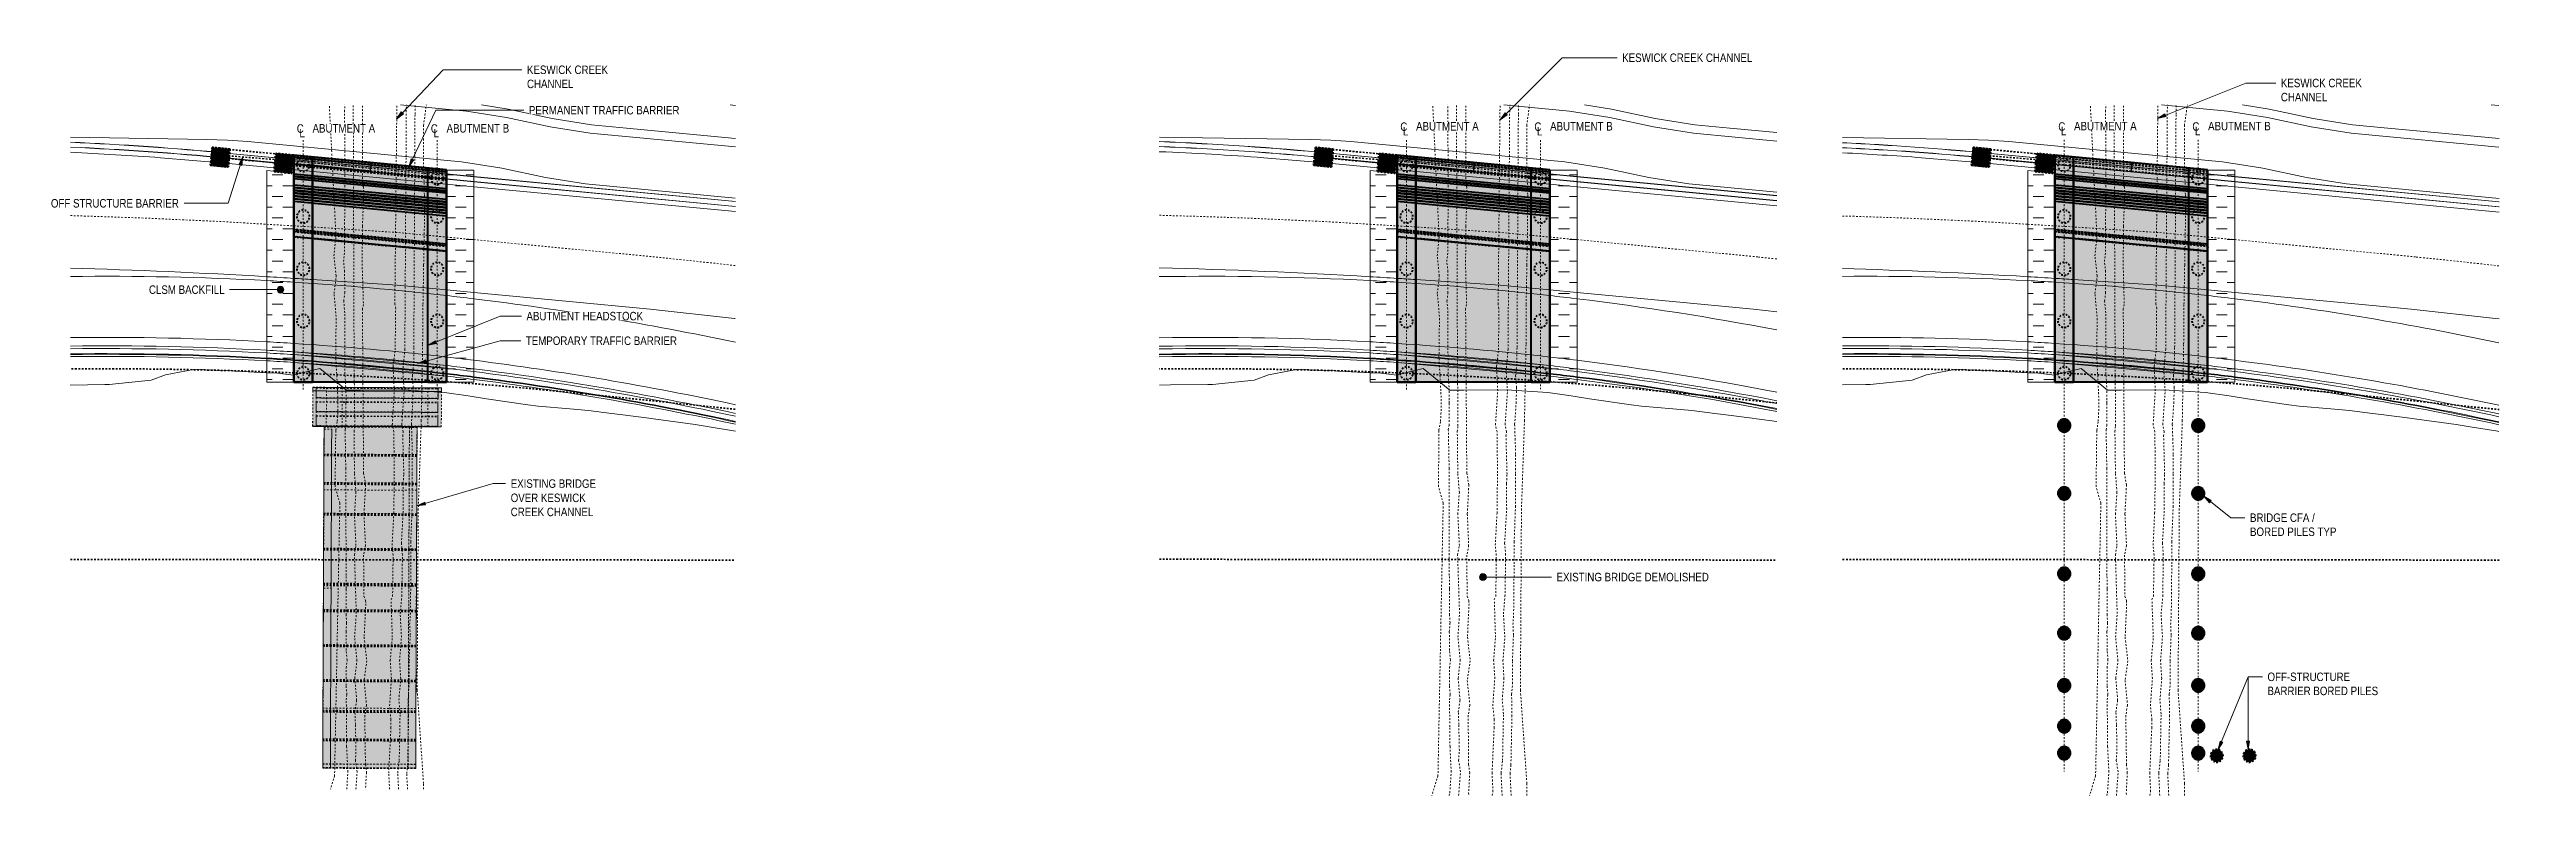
# Model space of a CAD drawing. Header units: metres. Extents: x 566 to 752, y 3 to 1696.
# Drawn here: x 566 to 711.9, y 1652.1 to 1696.1 of the extents above.
import ezdxf

# ---------------------------------------------------------------- set-up
doc = ezdxf.new("R2010")
doc.units = ezdxf.units.M
for name, pattern in [('ControlLine', [0.02, 0.0125, -0.0025, 0.0025, -0.0025]), ('Demolished', [0.007144, 0.004763, -0.002381]), ('IMPORT-CENTER', [6.4516, 4.03225, -0.80645, 0.80645, -0.80645]), ('IMPORT-LNMK-LaneLine3 _3_', [0.012, 0.003, -0.009]), ('JacobsDash', [0.0045, 0.003, -0.0015]), ('JacobsDoubleCenter', [0.0255, 0.015, -0.0015, 0.003, -0.0015, 0.003, -0.0015]), ('JacobsGridLine', [0.0145, 0.01, -0.001, 0.0025, -0.001])]:
    doc.linetypes.add(name, pattern=pattern)
for name, color, linetype, lineweight in [('BRIDGE-ABUTMENT-CONC', 7, 'Continuous', 40), ('D-BDGE', 7, 'Continuous', 13), ('D-BDGE-FLOOR', 7, 'Continuous', 40), ('D-BDGE-FLOOR-PAT', 7, 'Continuous', 40), ('D-BDGE-FNDN-PILE-CAP', 7, 'Continuous', 40), ('D-BDGE-FNDN-PILE-CONC', 7, 'Continuous', 40), ('D-BDGE-GEN-MOD', 7, 'Continuous', 25), ('D-BDGE-LINE', 7, 'Continuous', 9), ('D-ENHA-GEN-LINE', 7, 'Continuous', 9), ('D-ENHA-GEN-LINE-GRIDS', 7, 'Continuous', 9), ('D-ENHA-TEXT', 7, 'Continuous', 9)]:
    doc.layers.add(name, color=color, linetype=linetype, lineweight=lineweight)
for name, color, linetype, lineweight, true_color in [('BRIDGE-FNDN-CONC', 153, 'Continuous', 13, 0x8c8cc6), ('D-BDGE-DECK', 153, 'Continuous', 13, 0x8c8cc6), ('D-BDGE-DECK-PAT', 153, 'Continuous', 13, 0x8c8cc6), ('D-BDGE-FNDN', 153, 'Continuous', 13, 0x8c8cc6), ('D-BDGE-FRAMING', 153, 'Continuous', 13, 0x8c8cc6), ('D-BDGE-INT-WALL', 153, 'Continuous', 13, 0x8c8cc6)]:
    doc.layers.add(name, color=color, linetype=linetype, lineweight=lineweight, true_color=true_color)
doc.styles.add('Arial Narrow', font='ARIALN.TTF', dxfattribs={"height": 0.5})
doc.styles.add('Arial Narrow_1', font='ARIALN.TTF', dxfattribs={"height": 0.0025})

# ---------------------------------------------------------------- blocks, each defined once
blk = doc.blocks.new('T2DPAA-T2D-PWA-RW-M2D-000002_ControlLinesMinor_rvt-1-DRG-2871032 - CONSTRUCTION SEQUENCE STAGE A4')
at = {"layer": 'D-BDGE', "color": 150, "linetype": 'ControlLine', "lineweight": 35, "true_color": 0x0080ff}
for p, q in [((589.37, 1676.53), (589.75, 1676.5)), ((597.32, 1675.83), (606.38, 1674.9)), ((567.19, 1666.05), (606.38, 1666.01))]:
    blk.add_line(p, q, dxfattribs=at)
for start, end in [(87.9436, 90.3117), (87.6159, 87.9436), (85.7696, 87.6159), (84.1369, 85.6924)]:
    blk.add_arc((568.71, 1397.29), 280, start, end, dxfattribs=at)
blk = doc.blocks.new('T2DPAA-T2D-C3S-TS-M2D-103201_dwg-40804935-DRG-2871032 - CONSTRUCTION SEQUENCE STAGE A4')
at = {"color": 9, "lineweight": 18, "true_color": 0xc3c3c3}
for p, q in [((185.66, 330.89), (185.97, 330.89)), ((156.31, 325.55), (169.35, 325.42)), ((156.3, 325.25), (169.38, 325.12)), ((156.3, 325.25), (169.38, 325.12)), ((156.31, 325.54), (169.35, 325.41)), ((156.31, 325.26), (169.38, 325.13)), ((169.35, 325.42), (170.96, 325.4)), ((169.35, 325.41), (170.96, 325.39)), ((169.38, 325.13), (170.99, 325.11)), ((169.38, 325.12), (170.99, 325.1)), ((169.38, 325.12), (170.99, 325.1)), ((169.4, 324.82), (171.01, 324.8)), ((170.96, 325.4), (186.45, 325.25)), ((170.96, 325.39), (186.45, 325.24)), ((170.99, 325.11), (186.48, 324.96)), ((170.99, 325.1), (186.48, 324.95)), ((170.99, 325.1), (186.48, 324.95)), ((171.01, 324.8), (186.5, 324.65)), ((169.94, 318.61), (171.54, 318.59))]:
    blk.add_line(p, q, dxfattribs=at)
at = {"color": 9, "linetype": 'IMPORT-LNMK-LaneLine3 _3_', "lineweight": 18, "true_color": 0xc3c3c3}
for p, q in [((159.04, 321.57), (160.64, 321.61)), ((169.67, 321.71), (171.28, 321.7))]:
    blk.add_line(p, q, dxfattribs=at)
at = {"color": 9, "lineweight": 18, "true_color": 0xc3c3c3, "flags": 128}
for points in [[(166.31, 329.25), (170.2, 329.21), (172.59, 329.04), (175.21, 328.7), (177.59, 328.53), (186.18, 328.45)], [(171.05, 329.65), (172.65, 329.54), (175.27, 329.2), (177.62, 329.03), (179.7, 329.01), (186.14, 328.95)], [(147.08, 325.7), (155.11, 326.26), (156.32, 326.32), (157.51, 326.34), (170.17, 326.21), (172.56, 326.04), (175.18, 325.7), (177.56, 325.53), (186.43, 325.45)], [(152.48, 324.95), (156.3, 324.95), (169.4, 324.82)], [(161.99, 318.55), (167, 318.64), (169.94, 318.61)], [(171.54, 318.59), (177, 318.54), (181.99, 318.49), (186.99, 318.38), (187.03, 318.38)], [(159.78, 312.85), (157.94, 312.78), (157.4, 312.78), (155.46, 312.68), (153.84, 312.22), (153.03, 311.83), (150.59, 311.37), (150.33, 311.35), (148.31, 311.15)], [(161.39, 312.86), (161.37, 312.85), (160.42, 312.88), (159.78, 312.85)], [(187.6, 311.76), (186.04, 311.88), (185.21, 311.95), (182.72, 312.07), (182.45, 312.08), (180.74, 312.17), (180.24, 312.18), (178.87, 312.23), (177.76, 312.25), (175.89, 312.25), (175.28, 312.26), (172.81, 312.42), (171.72, 312.5), (170.33, 312.57), (167.86, 312.53), (165.38, 312.29), (164.56, 312.23), (162.89, 313.36), (161.39, 312.86)]]:
    blk.add_lwpolyline(points, dxfattribs=at)
at = {"color": 9, "linetype": 'IMPORT-LNMK-LaneLine3 _3_', "lineweight": 18, "true_color": 0xc3c3c3, "flags": 128}
for points in [[(147.47, 321.1), (148.77, 321.17), (151.96, 321.33), (152.52, 321.35), (156.27, 321.5), (157.02, 321.52), (159.04, 321.57)], [(160.64, 321.61), (162.03, 321.65), (167.03, 321.74), (169.67, 321.71)], [(171.28, 321.7), (177.03, 321.64), (182.03, 321.59)]]:
    blk.add_lwpolyline(points, dxfattribs=at)
at = {"color": 9, "lineweight": 18, "true_color": 0xc3c3c3}
for centre, radius, start, end in [((154.43, 138.76), 186.8, 89.4238, 92.2479), ((154.43, 138.76), 186.79, 89.4238, 92.2477), ((154.43, 138.76), 186.51, 89.4238, 92.2438), ((154.43, 138.76), 186.5, 89.4238, 92.2437), ((154.43, 138.76), 186.5, 89.4238, 92.2437), ((154.43, 138.76), 186.2, 90.6006, 92.2395), ((168.47, -39.99), 358.6, 91.4647, 93.3153), ((164.97, 138.35), 180, 91.7988, 95.4834), ((168.47, -39.99), 358.6, 91.2086, 91.4647), ((164.97, 138.35), 180, 91.2886, 91.7988), ((168.47, -39.99), 358.6, 91.0347, 91.2086), ((164.97, 138.35), 180, 88.4112, 91.2886), ((164.97, 138.35), 180, 87.8984, 88.4112), ((164.97, 138.35), 180, 82.9216, 87.8984), ((164.97, 138.35), 176.4, 91.7364, 95.4962), ((164.97, 138.35), 175.9, 91.7275, 95.498), ((164.97, 138.35), 175.9, 91.7275, 95.498), ((164.97, 138.35), 175.74, 91.7246, 95.4986), ((164.97, 138.35), 176.4, 91.2157, 91.7364), ((164.97, 138.35), 175.9, 91.2053, 91.7275), ((164.97, 138.35), 175.9, 91.2053, 91.7275), ((164.97, 138.35), 175.74, 91.202, 91.7246), ((164.97, 138.35), 176.4, 88.2784, 91.2157), ((164.97, 138.35), 175.9, 88.2595, 91.2053), ((164.97, 138.35), 175.9, 88.2595, 91.2053), ((164.97, 138.35), 175.74, 88.2535, 91.202), ((164.97, 138.35), 176.4, 87.755, 88.2784), ((164.97, 138.35), 175.9, 87.7346, 88.2595), ((164.97, 138.35), 175.9, 87.7346, 88.2595), ((164.97, 138.35), 175.74, 87.7281, 88.2535), ((164.97, 138.35), 176.4, 82.6743, 87.755), ((164.97, 138.35), 175.9, 82.6392, 87.7346), ((164.97, 138.35), 175.9, 82.6392, 87.7346), ((164.97, 138.35), 175.74, 82.6279, 87.7281), ((164.97, 138.35), 175.44, 91.7193, 95.4997), ((164.97, 138.35), 175.4, 91.7186, 95.4999), ((164.97, 138.35), 175.28, 91.7164, 95.5003), ((164.97, 138.35), 175.44, 91.1958, 91.7193), ((164.97, 138.35), 175.4, 91.1949, 91.7186), ((164.97, 138.35), 175.28, 91.1924, 91.7164), ((164.97, 138.35), 175.44, 88.2421, 91.1958), ((164.97, 138.35), 175.4, 88.2405, 91.1949), ((164.97, 138.35), 175.28, 88.236, 91.1924), ((164.97, 138.35), 175.44, 87.7157, 88.2421), ((164.97, 138.35), 175.4, 87.7142, 88.2405), ((164.97, 138.35), 175.28, 87.7092, 88.236), ((164.97, 138.35), 175.44, 82.6066, 87.7157), ((164.97, 138.35), 175.4, 82.6038, 87.7142), ((164.97, 138.35), 175.28, 82.5953, 87.7092)]:
    blk.add_arc(centre, radius, start, end, dxfattribs=at)
at = {"color": 9, "linetype": 'IMPORT-LNMK-LaneLine3 _3_', "lineweight": 18, "true_color": 0xc3c3c3}
blk.add_arc((176.84, -36.98), 358.6, 88.4137, 89.1721, dxfattribs=at)
blk = doc.blocks.new('T2DPAA-T2D-PWC-TS-M2D-100010_TempWorksDesign_rvt-1-DRG-2871032 - CONSTRUCTION SEQUENCE STAGE A4')
at = {"color": 9, "lineweight": 18, "true_color": 0xc3c3c3, "rotation": 355.1443168073813}
blk.add_blockref('T2DPAA-T2D-C3S-TS-M2D-103201_dwg-40804935-DRG-2871032 - CONSTRUCTION SEQUENCE STAGE A4', (393.07, 1378.85), dxfattribs=at)
blk = doc.blocks.new('06_SFR_GPS__Girder_Plank_Solid_demolished - 06_SFR_GPS__Girder_Plank_Solid_demolished-4989611-DRG-2871032 - CONSTRUCTION SEQUENCE STAGE A4')
at = {"layer": 'D-BDGE-FRAMING', "linetype": 'Demolished', "true_color": 0xc0c0c0, "transparency": 33554506}
for points in [[(3.59, 0.27), (3.59, 0.3), (-3.59, 0.3), (-3.59, 0.27), (1.52, 0.27)], [(3.59, -0.3), (3.59, 0.3), (-3.59, 0.3), (-3.59, -0.3), (1.52, -0.3)], [(3.59, -0.3), (3.59, -0.28), (-3.59, -0.28), (-3.59, -0.3), (1.52, -0.3)]]:
    blk.add_hatch(color=9, dxfattribs=at).paths.add_polyline_path(points)
at = {"layer": 'BRIDGE-FNDN-CONC', "color": 9, "linetype": 'Demolished', "true_color": 0xc0c0c0}
for p, q in [((-3.59, -0.3), (-3.59, 0.3)), ((-3.59, 0.3), (-3.59, 0.27)), ((-3.59, 0.27), (-3.59, 0.3)), ((-3.59, 0.3), (-3.59, -0.3)), ((-3.59, 0.3), (3.59, 0.3)), ((-3.59, 0.3), (3.59, 0.3)), ((-3.59, 0.3), (3.59, 0.3)), ((-3.59, 0.3), (3.59, 0.3)), ((-3.59, 0.27), (3.59, 0.27)), ((-3.59, 0.27), (3.59, 0.27)), ((3.59, -0.3), (3.59, 0.3)), ((3.59, 0.3), (3.59, 0.27)), ((3.59, 0.27), (3.59, 0.3)), ((3.59, 0.3), (3.59, -0.3)), ((-3.59, -0.3), (-3.59, -0.28)), ((-3.59, -0.28), (-3.59, -0.3)), ((-3.59, -0.28), (3.59, -0.28)), ((-3.59, -0.28), (3.59, -0.28)), ((3.59, -0.3), (-3.59, -0.3)), ((-3.59, -0.3), (3.59, -0.3)), ((-3.59, -0.3), (3.59, -0.3)), ((-3.59, -0.3), (3.59, -0.3)), ((3.59, -0.3), (3.59, -0.28)), ((3.59, -0.28), (3.59, -0.3))]:
    blk.add_line(p, q, dxfattribs=at)
blk = doc.blocks.new('Roofs 2 - Roofs 2-4993555-DRG-2871032 - CONSTRUCTION SEQUENCE STAGE A4')
at = {"layer": 'D-BDGE-DECK-PAT', "linetype": 'Demolished', "true_color": 0xc0c0c0, "transparency": 33554506}
for points in [[(445.25, 1717.72), (445.06, 1720.01), (439.24, 1719.54), (439.43, 1717.25), (443, 1717.53)], [(439.43, 1717.25), (439.24, 1719.54), (437.51, 1719.4), (437.69, 1717.11), (438.99, 1717.21)]]:
    blk.add_hatch(color=9, dxfattribs=at).paths.add_polyline_path(points)
at = {"layer": 'D-BDGE-DECK', "color": 9, "linetype": 'Demolished', "true_color": 0xc0c0c0}
for p, q in [((444.86, 1719.99), (437.71, 1719.41)), ((439.24, 1719.54), (445.06, 1720.01)), ((445.06, 1720.01), (444.86, 1719.99)), ((444.86, 1719.99), (445.05, 1717.7)), ((445.05, 1717.7), (444.86, 1719.99)), ((445.25, 1717.72), (445.06, 1720.01)), ((445.25, 1717.72), (445.06, 1720.01)), ((437.51, 1719.4), (439.24, 1719.54)), ((437.71, 1719.41), (437.51, 1719.4)), ((437.69, 1717.11), (437.51, 1719.4)), ((437.51, 1719.4), (437.69, 1717.11)), ((437.89, 1717.12), (437.71, 1719.41)), ((437.89, 1717.12), (437.71, 1719.41)), ((439.43, 1717.25), (439.24, 1719.54)), ((439.43, 1717.25), (437.69, 1717.11)), ((437.69, 1717.11), (437.89, 1717.12)), ((437.89, 1717.12), (445.05, 1717.7)), ((445.25, 1717.72), (439.43, 1717.25)), ((445.05, 1717.7), (445.25, 1717.72))]:
    blk.add_line(p, q, dxfattribs=at)
blk = doc.blocks.new('Roofs 3 - Roofs 3-4999916-DRG-2871032 - CONSTRUCTION SEQUENCE STAGE A4')
at = {"layer": 'D-BDGE-DECK', "color": 9, "linetype": 'Demolished', "true_color": 0xc0c0c0}
for p, q in [((443.83, 1717.57), (438.37, 1717.12)), ((443.83, 1717.57), (438.37, 1717.12)), ((438.63, 1713.85), (438.37, 1717.12)), ((438.37, 1717.12), (438.64, 1713.69)), ((444.11, 1714.13), (443.83, 1717.57)), ((443.83, 1717.57), (444.09, 1714.29)), ((438.63, 1713.85), (444.09, 1714.29)), ((444.13, 1713.87), (438.66, 1713.43)), ((444.09, 1714.29), (444.1, 1714.2)), ((444.1, 1714.2), (444.1, 1714.2)), ((444.1, 1714.2), (444.1, 1714.17)), ((444.1, 1714.17), (444.1, 1714.17)), ((444.1, 1714.17), (444.13, 1713.87)), ((444.24, 1712.49), (444.11, 1714.13)), ((444.13, 1713.87), (444.58, 1708.24)), ((438.64, 1713.76), (438.63, 1713.85)), ((438.64, 1713.76), (438.64, 1713.75)), ((438.64, 1713.73), (438.64, 1713.75)), ((438.64, 1713.72), (438.64, 1713.73)), ((438.66, 1713.43), (438.64, 1713.72)), ((438.64, 1713.69), (438.78, 1712.05)), ((439.12, 1707.79), (438.66, 1713.43)), ((444.24, 1712.49), (438.78, 1712.05)), ((444.25, 1712.38), (444.24, 1712.49)), ((438.78, 1712.05), (438.79, 1711.94)), ((444.25, 1712.38), (438.79, 1711.94)), ((438.79, 1711.94), (439.12, 1707.83)), ((444.58, 1708.27), (444.25, 1712.38)), ((444.58, 1708.27), (439.12, 1707.83)), ((444.58, 1708.24), (439.12, 1707.79)), ((444.7, 1706.83), (444.58, 1708.27)), ((444.58, 1708.24), (445.16, 1701.05)), ((439.12, 1707.83), (439.23, 1706.39)), ((439.7, 1700.61), (439.12, 1707.79)), ((444.7, 1706.83), (439.23, 1706.39)), ((445.03, 1702.72), (444.7, 1706.83)), ((439.23, 1706.39), (439.57, 1702.28)), ((445.03, 1702.72), (439.57, 1702.28)), ((439.57, 1702.28), (439.97, 1697.33)), ((445.43, 1697.77), (445.03, 1702.72)), ((445.16, 1701.05), (439.7, 1700.61)), ((445.18, 1700.81), (439.72, 1700.37)), ((445.16, 1701.05), (445.17, 1700.94)), ((445.17, 1700.94), (445.17, 1700.93)), ((445.17, 1700.93), (445.17, 1700.91)), ((445.17, 1700.9), (445.17, 1700.91)), ((445.17, 1700.9), (445.18, 1700.81)), ((445.18, 1700.81), (445.43, 1697.77)), ((439.71, 1700.5), (439.7, 1700.61)), ((439.71, 1700.49), (439.71, 1700.5)), ((439.71, 1700.47), (439.71, 1700.49)), ((439.71, 1700.47), (439.71, 1700.46)), ((439.72, 1700.37), (439.71, 1700.46)), ((439.97, 1697.33), (439.72, 1700.37)), ((445.43, 1697.77), (439.97, 1697.33)), ((445.43, 1697.77), (439.97, 1697.33))]:
    blk.add_line(p, q, dxfattribs=at)
blk = doc.blocks.new('08_ADC_Barrier_Precast_T2D_MBP-02-B - MBP-02-B-7218689-DRG-2871032 - CONSTRUCTION SEQUENCE STAGE A4')
at = {"layer": 'D-BDGE-GEN-MOD', "linetype": 'JacobsDoubleCenter'}
for p, q in [((-2.31, 0.55), (-2.31, 0.55)), ((-2.31, 0.55), (2.25, 0.55)), ((-2.31, 0.53), (-2.31, 0.55)), ((2.25, 0.55), (-2.31, 0.55)), ((-2.31, 0.55), (-2.31, 0.53)), ((-2.31, 0.53), (-2.28, 0.23)), ((-2.3, 0.43), (-2.31, 0.53)), ((-2.31, 0.53), (2.25, 0.53)), ((2.25, 0.53), (-2.31, 0.53)), ((-2.3, 0.42), (-2.3, 0.43)), ((2.25, 0.43), (-2.3, 0.43)), ((-2.3, 0.42), (-2.3, 0.42)), ((-2.3, 0.42), (2.25, 0.42)), ((-2.26, 0.05), (-2.3, 0.42)), ((2.25, 0.42), (-2.3, 0.42)), ((-2.28, 0.23), (2.25, 0.23)), ((-2.28, 0.21), (-2.28, 0.23)), ((-2.26, 0.05), (-2.28, 0.21)), ((2.25, 0.21), (-2.28, 0.21)), ((2.25, 0.05), (-2.26, 0.05)), ((2.25, 0.55), (2.25, 0.55)), ((2.25, 0.55), (2.25, 0.53)), ((2.25, 0.53), (2.25, 0.55)), ((2.25, 0.23), (2.25, 0.53)), ((2.25, 0.53), (2.25, 0.43)), ((2.25, 0.43), (2.25, 0.42)), ((2.25, 0.42), (2.25, 0.42)), ((2.25, 0.42), (2.25, 0.05)), ((2.25, 0.23), (2.25, 0.21)), ((2.25, 0.21), (2.25, 0.05))]:
    blk.add_line(p, q, dxfattribs=at)
blk = doc.blocks.new('08_ADC_Barrier_Precast_T2D_MBP-02-B - MBP-02-B-7218747-DRG-2871032 - CONSTRUCTION SEQUENCE STAGE A4')
at = {"layer": 'D-BDGE-GEN-MOD', "linetype": 'JacobsDoubleCenter'}
for p, q in [((-2.25, 0.55), (-2.26, 0.55)), ((-2.26, 0.55), (2.21, 0.55)), ((-2.26, 0.55), (-2.26, 0.53)), ((-2.26, 0.53), (-2.26, 0.23)), ((2.21, 0.53), (-2.26, 0.53)), ((-2.26, 0.23), (2.24, 0.23)), ((-2.26, 0.21), (-2.26, 0.23)), ((-2.25, 0.53), (-2.25, 0.55)), ((2.21, 0.55), (-2.25, 0.55)), ((-2.25, 0.43), (-2.25, 0.53)), ((-2.25, 0.53), (2.21, 0.53)), ((-2.25, 0.42), (-2.25, 0.43)), ((2.22, 0.43), (-2.25, 0.43)), ((-2.25, 0.42), (-2.25, 0.42)), ((-2.25, 0.42), (2.22, 0.42)), ((-2.25, 0.05), (-2.25, 0.42)), ((2.22, 0.42), (-2.25, 0.42)), ((-2.25, 0.05), (-2.26, 0.21)), ((2.24, 0.21), (-2.26, 0.21)), ((2.26, 0.05), (-2.25, 0.05)), ((2.21, 0.55), (2.21, 0.55)), ((2.21, 0.55), (2.22, 0.54)), ((2.21, 0.53), (2.21, 0.55)), ((2.24, 0.23), (2.21, 0.53)), ((2.21, 0.53), (2.22, 0.53)), ((2.22, 0.53), (2.22, 0.43)), ((2.22, 0.43), (2.22, 0.42)), ((2.22, 0.43), (2.22, 0.43)), ((2.22, 0.42), (2.22, 0.42)), ((2.22, 0.42), (2.22, 0.42)), ((2.22, 0.42), (2.22, 0.42)), ((2.22, 0.42), (2.25, 0.17)), ((2.24, 0.23), (2.24, 0.21)), ((2.24, 0.21), (2.26, 0.05)), ((2.25, 0.17), (2.26, 0.05))]:
    blk.add_line(p, q, dxfattribs=at)
blk = doc.blocks.new('Floors 6 - Floors 6-5450700-DRG-2871032 - CONSTRUCTION SEQUENCE STAGE A4')
at = {"layer": 'D-BDGE-FLOOR-PAT', "linetype": 'JacobsDoubleCenter', "true_color": 0xe1e1e1}
for points in [[(444.65, 1728.41), (444.65, 1728.48), (435.61, 1728.57), (444.53, 1728.41)], [(444.66, 1728.38), (444.65, 1728.41), (435.61, 1728.57), (435.62, 1728.47), (444.53, 1728.38)], [(444.65, 1728.48), (444.65, 1728.48), (435.61, 1728.57), (435.61, 1728.57), (444.53, 1728.48)], [(444.66, 1728.36), (444.66, 1728.38), (435.62, 1728.47), (435.62, 1728.45), (444.54, 1728.36)], [(444.68, 1728.06), (444.66, 1728.36), (435.62, 1728.45), (435.64, 1728.15), (444.56, 1728.06)], [(444.66, 1728.38), (444.66, 1728.38), (443.03, 1728.39), (444.53, 1728.38)]]:
    blk.add_hatch(color=254, dxfattribs=at).paths.add_polyline_path(points)
at = {"layer": 'D-BDGE-FLOOR', "color": 252, "linetype": 'JacobsDoubleCenter', "true_color": 0x888888}
for p, q in [((435.61, 1728.57), (444.65, 1728.48)), ((435.61, 1728.57), (435.61, 1728.57)), ((444.65, 1728.48), (435.61, 1728.57)), ((444.66, 1728.38), (435.62, 1728.47)), ((444.65, 1728.41), (444.65, 1728.48)), ((435.62, 1728.45), (444.66, 1728.36)), ((435.64, 1728.15), (435.64, 1728.15)), ((435.64, 1728.15), (444.68, 1728.06)), ((444.68, 1728.06), (435.64, 1728.15)), ((444.66, 1728.38), (444.66, 1728.38)), ((444.68, 1728.06), (444.68, 1728.06))]:
    blk.add_line(p, q, dxfattribs=at)
at = {"layer": 'D-BDGE-FLOOR', "color": 252, "linetype": 'JacobsDoubleCenter', "true_color": 0x888888, "flags": 128}
for points in [[(435.64, 1728.15), (435.64, 1728.22), (435.63, 1728.29), (435.63, 1728.36), (435.62, 1728.43), (435.61, 1728.5), (435.61, 1728.57)], [(435.61, 1728.57), (435.61, 1728.52), (435.62, 1728.47)], [(435.61, 1728.57), (435.61, 1728.57), (435.61, 1728.57), (435.61, 1728.57)], [(435.62, 1728.47), (435.62, 1728.46), (435.62, 1728.45)], [(444.65, 1728.48), (444.65, 1728.41), (444.66, 1728.34), (444.67, 1728.27), (444.67, 1728.2), (444.68, 1728.13), (444.68, 1728.06)], [(444.65, 1728.48), (444.65, 1728.48), (444.65, 1728.48), (444.65, 1728.48)], [(435.64, 1728.15), (435.64, 1728.22), (435.63, 1728.3), (435.62, 1728.37), (435.62, 1728.45)], [(444.66, 1728.38), (444.66, 1728.4), (444.65, 1728.41)], [(444.66, 1728.36), (444.66, 1728.37), (444.66, 1728.38)], [(444.66, 1728.36), (444.66, 1728.28), (444.67, 1728.21), (444.68, 1728.13), (444.68, 1728.06)]]:
    blk.add_lwpolyline(points, dxfattribs=at)
blk = doc.blocks.new('01_SFO_FRP_Pile_CastInPlace_CS - CAST-IN-PLACE PILE - 0750-7668704-DRG-2871032 - CONSTRUCTION SEQUENCE STAGE A4')
at = {"layer": 'D-BDGE-FNDN-PILE-CONC', "linetype": 'JacobsDash'}
for start, end in [(90, 270), (90, 270), (270, 90), (270, 90)]:
    blk.add_arc((0, 0), 0.375, start, end, dxfattribs=at)
blk = doc.blocks.new('Upstand North - Upstand North-7372798-DRG-2871032 - CONSTRUCTION SEQUENCE STAGE A4')
at = {"layer": 'D-BDGE-FRAMING', "color": 7, "linetype": 'JacobsDoubleCenter', "lineweight": 40}
for p, q in [((435.25, 1732.8), (444.29, 1732.71)), ((435.29, 1732.36), (435.25, 1732.8)), ((435.25, 1732.8), (435.28, 1732.43)), ((435.25, 1732.8), (435.25, 1732.8)), ((444.29, 1732.71), (435.25, 1732.8)), ((435.28, 1732.43), (435.29, 1732.36)), ((444.32, 1732.33), (435.28, 1732.43)), ((444.33, 1732.27), (435.29, 1732.36)), ((444.29, 1732.71), (444.33, 1732.27)), ((444.32, 1732.33), (444.29, 1732.71)), ((444.29, 1732.71), (444.29, 1732.71)), ((444.33, 1732.27), (444.32, 1732.33))]:
    blk.add_line(p, q, dxfattribs=at)
blk = doc.blocks.new('T2DPAA-T2D-PWA-RW-M2D-000002_ControlLinesMinor_rvt-2-DRG-2871032 - CONSTRUCTION SEQUENCE STAGE B1')
at = {"layer": 'D-BDGE', "color": 150, "linetype": 'ControlLine', "lineweight": 35, "true_color": 0x0080ff}
for p, q in [((589.37, 1676.53), (589.75, 1676.5)), ((597.32, 1675.83), (602.74, 1675.27)), ((566.35, 1666.06), (602.74, 1666.01))]:
    blk.add_line(p, q, dxfattribs=at)
for start, end in [(87.9436, 90.4842), (87.6159, 87.9436), (85.7696, 87.6159), (84.1369, 85.6924)]:
    blk.add_arc((568.71, 1397.29), 280, start, end, dxfattribs=at)
blk = doc.blocks.new('T2DPAA-T2D-C3S-TS-M2D-103201_dwg-40804935-DRG-2871032 - CONSTRUCTION SEQUENCE STAGE B1')
at = {"color": 9, "lineweight": 18, "true_color": 0xc3c3c3}
for p, q in [((156.31, 325.55), (169.35, 325.42)), ((156.3, 325.25), (169.38, 325.12)), ((156.3, 325.25), (169.38, 325.12)), ((156.31, 325.54), (169.35, 325.41)), ((156.31, 325.26), (169.38, 325.13)), ((169.35, 325.42), (170.96, 325.4)), ((169.35, 325.41), (170.96, 325.39)), ((169.38, 325.13), (170.99, 325.11)), ((169.38, 325.12), (170.99, 325.1)), ((169.38, 325.12), (170.99, 325.1)), ((169.4, 324.82), (171.01, 324.8)), ((170.96, 325.4), (182.79, 325.28)), ((170.96, 325.39), (182.79, 325.27)), ((170.99, 325.11), (182.82, 324.99)), ((170.99, 325.1), (182.82, 324.98)), ((170.99, 325.1), (182.82, 324.98)), ((171.01, 324.8), (182.84, 324.68)), ((169.94, 318.61), (171.54, 318.59))]:
    blk.add_line(p, q, dxfattribs=at)
at = {"color": 9, "linetype": 'IMPORT-LNMK-LaneLine3 _3_', "lineweight": 18, "true_color": 0xc3c3c3}
for p, q in [((159.04, 321.57), (160.64, 321.61)), ((169.67, 321.71), (171.28, 321.7))]:
    blk.add_line(p, q, dxfattribs=at)
at = {"color": 9, "lineweight": 18, "true_color": 0xc3c3c3, "flags": 128}
for points in [[(166.31, 329.25), (170.2, 329.21), (172.59, 329.04), (175.21, 328.7), (177.59, 328.53), (182.52, 328.49)], [(171.05, 329.65), (172.65, 329.54), (175.27, 329.2), (177.62, 329.03), (179.7, 329.01), (182.48, 328.99)], [(146.24, 325.64), (155.11, 326.26), (156.32, 326.32), (157.51, 326.34), (170.17, 326.21), (172.56, 326.04), (175.18, 325.7), (177.56, 325.53), (182.77, 325.48)], [(152.48, 324.95), (156.3, 324.95), (169.4, 324.82)], [(161.99, 318.55), (167, 318.64), (169.94, 318.61)], [(171.54, 318.59), (177, 318.54), (181.99, 318.49), (183.37, 318.46)], [(159.78, 312.85), (157.94, 312.78), (157.4, 312.78), (155.46, 312.68), (153.84, 312.22), (153.03, 311.83), (150.59, 311.37), (150.33, 311.35), (148.13, 311.14), (147.48, 311.07)], [(161.39, 312.86), (161.37, 312.85), (160.42, 312.88), (159.78, 312.85)], [(183.92, 312.01), (182.72, 312.07), (182.45, 312.08), (180.74, 312.17), (180.24, 312.18), (178.87, 312.23), (177.76, 312.25), (175.89, 312.25), (175.28, 312.26), (172.81, 312.42), (171.72, 312.5), (170.33, 312.57), (167.86, 312.53), (165.38, 312.29), (164.56, 312.23), (162.89, 313.36), (161.39, 312.86)]]:
    blk.add_lwpolyline(points, dxfattribs=at)
at = {"color": 9, "linetype": 'IMPORT-LNMK-LaneLine3 _3_', "lineweight": 18, "true_color": 0xc3c3c3, "flags": 128}
for points in [[(146.63, 321.05), (146.9, 321.06), (148.77, 321.17), (151.96, 321.33), (152.52, 321.35), (156.27, 321.5), (157.02, 321.52), (159.04, 321.57)], [(160.64, 321.61), (162.03, 321.65), (167.03, 321.74), (169.67, 321.71)], [(171.28, 321.7), (177.03, 321.64), (182.03, 321.59)]]:
    blk.add_lwpolyline(points, dxfattribs=at)
at = {"color": 9, "lineweight": 18, "true_color": 0xc3c3c3}
for centre, radius, start, end in [((154.43, 138.76), 186.8, 89.4238, 92.5066), ((154.43, 138.76), 186.79, 89.4238, 92.5065), ((154.43, 138.76), 186.51, 89.4238, 92.503), ((154.43, 138.76), 186.5, 89.4238, 92.5029), ((154.43, 138.76), 186.5, 89.4238, 92.5028), ((154.43, 138.76), 186.2, 90.6006, 92.499), ((168.47, -39.99), 358.6, 91.4647, 93.45), ((164.97, 138.35), 180, 91.7988, 95.7517), ((168.47, -39.99), 358.6, 91.2086, 91.4647), ((164.97, 138.35), 180, 91.2886, 91.7988), ((168.47, -39.99), 358.6, 91.0347, 91.2086), ((164.97, 138.35), 180, 88.4112, 91.2886), ((164.97, 138.35), 180, 87.8984, 88.4112), ((164.97, 138.35), 180, 84.1048, 87.8984), ((164.97, 138.35), 176.4, 91.7364, 95.77), ((164.97, 138.35), 175.9, 91.7275, 95.7726), ((164.97, 138.35), 175.9, 91.7275, 95.7726), ((164.97, 138.35), 175.74, 91.7246, 95.7734), ((164.97, 138.35), 176.4, 91.2157, 91.7364), ((164.97, 138.35), 175.9, 91.2053, 91.7275), ((164.97, 138.35), 175.9, 91.2053, 91.7275), ((164.97, 138.35), 175.74, 91.202, 91.7246), ((164.97, 138.35), 176.4, 88.2784, 91.2157), ((164.97, 138.35), 175.9, 88.2595, 91.2053), ((164.97, 138.35), 175.9, 88.2595, 91.2053), ((164.97, 138.35), 175.74, 88.2535, 91.202), ((164.97, 138.35), 176.4, 87.755, 88.2784), ((164.97, 138.35), 175.9, 87.7346, 88.2595), ((164.97, 138.35), 175.9, 87.7346, 88.2595), ((164.97, 138.35), 175.74, 87.7281, 88.2535), ((164.97, 138.35), 176.4, 83.8827, 87.755), ((164.97, 138.35), 175.9, 83.8512, 87.7346), ((164.97, 138.35), 175.9, 83.8512, 87.7346), ((164.97, 138.35), 175.74, 83.841, 87.7281), ((164.97, 138.35), 175.44, 91.7193, 95.775), ((164.97, 138.35), 175.4, 91.7186, 95.7752), ((164.97, 138.35), 175.28, 91.7164, 95.7758), ((164.97, 138.35), 175.44, 91.1958, 91.7193), ((164.97, 138.35), 175.4, 91.1949, 91.7186), ((164.97, 138.35), 175.28, 91.1924, 91.7164), ((164.97, 138.35), 175.44, 88.2421, 91.1958), ((164.97, 138.35), 175.4, 88.2405, 91.1949), ((164.97, 138.35), 175.28, 88.236, 91.1924), ((164.97, 138.35), 175.44, 87.7157, 88.2421), ((164.97, 138.35), 175.4, 87.7142, 88.2405), ((164.97, 138.35), 175.28, 87.7092, 88.236), ((164.97, 138.35), 175.44, 83.8219, 87.7157), ((164.97, 138.35), 175.4, 83.8194, 87.7142), ((164.97, 138.35), 175.28, 83.8117, 87.7092)]:
    blk.add_arc(centre, radius, start, end, dxfattribs=at)
at = {"color": 9, "linetype": 'IMPORT-LNMK-LaneLine3 _3_', "lineweight": 18, "true_color": 0xc3c3c3}
blk.add_arc((176.84, -36.98), 358.6, 88.9994, 89.1721, dxfattribs=at)
blk = doc.blocks.new('T2DPAA-T2D-PWC-TS-M2D-100010_TempWorksDesign_rvt-2-DRG-2871032 - CONSTRUCTION SEQUENCE STAGE B1')
at = {"color": 9, "lineweight": 18, "true_color": 0xc3c3c3, "rotation": 355.1443168073813}
blk.add_blockref('T2DPAA-T2D-C3S-TS-M2D-103201_dwg-40804935-DRG-2871032 - CONSTRUCTION SEQUENCE STAGE B1', (393.07, 1378.85), dxfattribs=at)
blk = doc.blocks.new('08_ADC_Barrier_Precast_T2D_MBP-02-B - MBP-02-B-7218689-DRG-2871032 - CONSTRUCTION SEQUENCE STAGE B1')
at = {"layer": 'D-BDGE-GEN-MOD', "linetype": 'JacobsDoubleCenter'}
for p, q in [((-2.31, 0.55), (-2.31, 0.55)), ((-2.31, 0.55), (2.25, 0.55)), ((-2.31, 0.53), (-2.31, 0.55)), ((2.25, 0.55), (-2.31, 0.55)), ((-2.31, 0.55), (-2.31, 0.53)), ((-2.31, 0.53), (-2.28, 0.23)), ((-2.3, 0.43), (-2.31, 0.53)), ((-2.31, 0.53), (2.25, 0.53)), ((2.25, 0.53), (-2.31, 0.53)), ((-2.3, 0.42), (-2.3, 0.43)), ((2.25, 0.43), (-2.3, 0.43)), ((-2.3, 0.42), (-2.3, 0.42)), ((-2.3, 0.42), (2.25, 0.42)), ((-2.26, 0.05), (-2.3, 0.42)), ((2.25, 0.42), (-2.3, 0.42)), ((-2.28, 0.23), (2.25, 0.23)), ((-2.28, 0.21), (-2.28, 0.23)), ((-2.26, 0.05), (-2.28, 0.21)), ((2.25, 0.21), (-2.28, 0.21)), ((2.25, 0.05), (-2.26, 0.05)), ((2.25, 0.55), (2.25, 0.55)), ((2.25, 0.55), (2.25, 0.53)), ((2.25, 0.53), (2.25, 0.55)), ((2.25, 0.23), (2.25, 0.53)), ((2.25, 0.53), (2.25, 0.43)), ((2.25, 0.43), (2.25, 0.42)), ((2.25, 0.42), (2.25, 0.42)), ((2.25, 0.42), (2.25, 0.05)), ((2.25, 0.23), (2.25, 0.21)), ((2.25, 0.21), (2.25, 0.05))]:
    blk.add_line(p, q, dxfattribs=at)
blk = doc.blocks.new('08_ADC_Barrier_Precast_T2D_MBP-02-B - MBP-02-B-7218747-DRG-2871032 - CONSTRUCTION SEQUENCE STAGE B1')
at = {"layer": 'D-BDGE-GEN-MOD', "linetype": 'JacobsDoubleCenter'}
for p, q in [((-2.25, 0.55), (-2.26, 0.55)), ((-2.26, 0.55), (2.21, 0.55)), ((-2.26, 0.55), (-2.26, 0.53)), ((-2.26, 0.53), (-2.26, 0.23)), ((2.21, 0.53), (-2.26, 0.53)), ((-2.26, 0.23), (2.24, 0.23)), ((-2.26, 0.21), (-2.26, 0.23)), ((-2.25, 0.53), (-2.25, 0.55)), ((2.21, 0.55), (-2.25, 0.55)), ((-2.25, 0.43), (-2.25, 0.53)), ((-2.25, 0.53), (2.21, 0.53)), ((-2.25, 0.42), (-2.25, 0.43)), ((2.22, 0.43), (-2.25, 0.43)), ((-2.25, 0.42), (-2.25, 0.42)), ((-2.25, 0.42), (2.22, 0.42)), ((-2.25, 0.05), (-2.25, 0.42)), ((2.22, 0.42), (-2.25, 0.42)), ((-2.25, 0.05), (-2.26, 0.21)), ((2.24, 0.21), (-2.26, 0.21)), ((2.26, 0.05), (-2.25, 0.05)), ((2.21, 0.55), (2.21, 0.55)), ((2.21, 0.55), (2.22, 0.54)), ((2.21, 0.53), (2.21, 0.55)), ((2.24, 0.23), (2.21, 0.53)), ((2.21, 0.53), (2.22, 0.53)), ((2.22, 0.53), (2.22, 0.43)), ((2.22, 0.43), (2.22, 0.42)), ((2.22, 0.43), (2.22, 0.43)), ((2.22, 0.42), (2.22, 0.42)), ((2.22, 0.42), (2.22, 0.42)), ((2.22, 0.42), (2.22, 0.42)), ((2.22, 0.42), (2.25, 0.17)), ((2.24, 0.23), (2.24, 0.21)), ((2.24, 0.21), (2.26, 0.05)), ((2.25, 0.17), (2.26, 0.05))]:
    blk.add_line(p, q, dxfattribs=at)
blk = doc.blocks.new('Floors 6 - Floors 6-5450700-DRG-2871032 - CONSTRUCTION SEQUENCE STAGE B1')
at = {"layer": 'D-BDGE-FLOOR-PAT', "linetype": 'JacobsDoubleCenter', "true_color": 0xe1e1e1}
for points in [[(444.66, 1728.38), (444.65, 1728.41), (435.61, 1728.57), (435.62, 1728.47), (444.51, 1728.38)], [(444.65, 1728.48), (444.65, 1728.48), (435.61, 1728.57), (435.61, 1728.57), (444.38, 1728.48)], [(444.66, 1728.36), (444.66, 1728.38), (435.62, 1728.47), (435.62, 1728.45), (444.43, 1728.36)], [(444.65, 1728.41), (444.65, 1728.48), (435.81, 1728.57), (444.38, 1728.42)], [(444.66, 1728.38), (444.66, 1728.38), (443.03, 1728.39), (444.39, 1728.38)]]:
    blk.add_hatch(color=254, dxfattribs=at).paths.add_polyline_path(points)
h = blk.add_hatch(color=254, dxfattribs=at)
h.paths.add_polyline_path([(444.68, 1728.06), (444.66, 1728.36), (435.62, 1728.45), (435.64, 1728.15), (444.42, 1728.06)])
h.paths.add_polyline_path([(439.07, 1728.34), (439.07, 1728.34), (438.97, 1728.34)])
at = {"layer": 'D-BDGE-FLOOR', "color": 252, "linetype": 'JacobsDoubleCenter', "true_color": 0x888888}
for p, q in [((435.61, 1728.57), (444.65, 1728.48)), ((435.61, 1728.57), (435.61, 1728.57)), ((444.65, 1728.48), (435.61, 1728.57)), ((444.66, 1728.38), (435.62, 1728.47)), ((444.65, 1728.41), (444.65, 1728.48)), ((435.62, 1728.45), (444.66, 1728.36)), ((435.64, 1728.15), (435.64, 1728.15)), ((435.64, 1728.15), (444.68, 1728.06)), ((444.68, 1728.06), (435.64, 1728.15)), ((444.66, 1728.38), (444.66, 1728.38)), ((444.68, 1728.06), (444.68, 1728.06))]:
    blk.add_line(p, q, dxfattribs=at)
at = {"layer": 'D-BDGE-FLOOR', "color": 252, "linetype": 'JacobsDoubleCenter', "true_color": 0x888888, "flags": 128}
for points in [[(435.64, 1728.15), (435.64, 1728.22), (435.63, 1728.29), (435.63, 1728.36), (435.62, 1728.43), (435.61, 1728.5), (435.61, 1728.57)], [(435.61, 1728.57), (435.61, 1728.52), (435.62, 1728.47)], [(435.61, 1728.57), (435.61, 1728.57), (435.61, 1728.57), (435.61, 1728.57)], [(435.62, 1728.47), (435.62, 1728.46), (435.62, 1728.45)], [(444.65, 1728.48), (444.65, 1728.41), (444.66, 1728.34), (444.67, 1728.27), (444.67, 1728.2), (444.68, 1728.13), (444.68, 1728.06)], [(444.65, 1728.48), (444.65, 1728.48), (444.65, 1728.48), (444.65, 1728.48)], [(435.64, 1728.15), (435.64, 1728.22), (435.63, 1728.3), (435.62, 1728.37), (435.62, 1728.45)], [(444.66, 1728.38), (444.66, 1728.4), (444.65, 1728.41)], [(444.66, 1728.36), (444.66, 1728.37), (444.66, 1728.38)], [(444.66, 1728.36), (444.66, 1728.28), (444.67, 1728.21), (444.68, 1728.13), (444.68, 1728.06)]]:
    blk.add_lwpolyline(points, dxfattribs=at)
blk = doc.blocks.new('01_SFO_FRP_Pile_CastInPlace_CS - CAST-IN-PLACE PILE - 0750-7668704-DRG-2871032 - CONSTRUCTION SEQUENCE STAGE B1')
at = {"layer": 'D-BDGE-FNDN-PILE-CONC', "linetype": 'JacobsDash'}
for start, end in [(90, 270), (90, 270), (270, 90), (270, 90)]:
    blk.add_arc((0, 0), 0.375, start, end, dxfattribs=at)
blk = doc.blocks.new('Upstand North - Upstand North-7372798-DRG-2871032 - CONSTRUCTION SEQUENCE STAGE B1')
at = {"layer": 'D-BDGE-FRAMING', "color": 7, "linetype": 'JacobsDoubleCenter', "lineweight": 40}
for p, q in [((435.25, 1732.8), (444.29, 1732.71)), ((435.29, 1732.36), (435.25, 1732.8)), ((435.25, 1732.8), (435.28, 1732.43)), ((435.25, 1732.8), (435.25, 1732.8)), ((444.29, 1732.71), (435.25, 1732.8)), ((435.28, 1732.43), (435.29, 1732.36)), ((444.32, 1732.33), (435.28, 1732.43)), ((444.33, 1732.27), (435.29, 1732.36)), ((444.29, 1732.71), (444.33, 1732.27)), ((444.32, 1732.33), (444.29, 1732.71)), ((444.29, 1732.71), (444.29, 1732.71)), ((444.33, 1732.27), (444.32, 1732.33))]:
    blk.add_line(p, q, dxfattribs=at)
blk = doc.blocks.new('T2DPAA-T2D-PWA-RW-M2D-000002_ControlLinesMinor_rvt-3-DRG-2871032 - CONSTRUCTION SEQUENCE STAGE B2')
at = {"layer": 'D-BDGE', "color": 150, "linetype": 'ControlLine', "lineweight": 35, "true_color": 0x0080ff}
for p, q in [((589.37, 1676.53), (589.75, 1676.5)), ((597.32, 1675.83), (606.54, 1674.88)), ((567.85, 1666.05), (606.54, 1666.01))]:
    blk.add_line(p, q, dxfattribs=at)
for start, end in [(87.9436, 90.1775), (87.6159, 87.9436), (85.7696, 87.6159), (84.1369, 85.6924)]:
    blk.add_arc((568.71, 1397.29), 280, start, end, dxfattribs=at)
blk = doc.blocks.new('T2DPAA-T2D-C3S-TS-M2D-103201_dwg-40804935-DRG-2871032 - CONSTRUCTION SEQUENCE STAGE B2')
at = {"color": 9, "lineweight": 18, "true_color": 0xc3c3c3}
for p, q in [((185.66, 330.89), (186.12, 330.89)), ((156.31, 325.55), (169.35, 325.42)), ((156.3, 325.25), (169.38, 325.12)), ((156.3, 325.25), (169.38, 325.12)), ((156.31, 325.54), (169.35, 325.41)), ((156.31, 325.26), (169.38, 325.13)), ((169.35, 325.42), (170.96, 325.4)), ((169.35, 325.41), (170.96, 325.39)), ((169.38, 325.13), (170.99, 325.11)), ((169.38, 325.12), (170.99, 325.1)), ((169.38, 325.12), (170.99, 325.1)), ((169.4, 324.82), (171.01, 324.8)), ((170.96, 325.4), (186.6, 325.24)), ((170.96, 325.39), (186.61, 325.23)), ((170.99, 325.11), (186.63, 324.95)), ((170.99, 325.1), (186.63, 324.94)), ((170.99, 325.1), (186.63, 324.94)), ((171.01, 324.8), (186.66, 324.64)), ((169.94, 318.61), (171.54, 318.59))]:
    blk.add_line(p, q, dxfattribs=at)
at = {"color": 9, "linetype": 'IMPORT-LNMK-LaneLine3 _3_', "lineweight": 18, "true_color": 0xc3c3c3}
for p, q in [((159.04, 321.57), (160.64, 321.61)), ((169.67, 321.71), (171.28, 321.7))]:
    blk.add_line(p, q, dxfattribs=at)
at = {"color": 9, "lineweight": 18, "true_color": 0xc3c3c3, "flags": 128}
for points in [[(166.31, 329.25), (170.2, 329.21), (172.59, 329.04), (175.21, 328.7), (177.59, 328.53), (186.33, 328.45)], [(171.05, 329.65), (172.65, 329.54), (175.27, 329.2), (177.62, 329.03), (179.7, 329.01), (186.29, 328.95)], [(147.73, 325.75), (155.11, 326.26), (156.32, 326.32), (157.51, 326.34), (170.17, 326.21), (172.56, 326.04), (175.18, 325.7), (177.56, 325.53), (186.59, 325.44)], [(152.48, 324.95), (156.3, 324.95), (169.4, 324.82)], [(161.99, 318.55), (167, 318.64), (169.94, 318.61)], [(171.54, 318.59), (177, 318.54), (181.99, 318.49), (186.99, 318.38), (187.19, 318.37)], [(159.78, 312.85), (157.94, 312.78), (157.4, 312.78), (155.46, 312.68), (153.84, 312.22), (153.03, 311.83), (150.59, 311.37), (150.33, 311.35), (148.97, 311.22)], [(161.39, 312.86), (161.37, 312.85), (160.42, 312.88), (159.78, 312.85)], [(187.75, 311.75), (187.69, 311.76), (186.04, 311.88), (185.21, 311.95), (182.72, 312.07), (182.45, 312.08), (180.74, 312.17), (180.24, 312.18), (178.87, 312.23), (177.76, 312.25), (175.89, 312.25), (175.28, 312.26), (172.81, 312.42), (171.72, 312.5), (170.33, 312.57), (167.86, 312.53), (165.38, 312.29), (164.56, 312.23), (162.89, 313.36), (161.39, 312.86)]]:
    blk.add_lwpolyline(points, dxfattribs=at)
at = {"color": 9, "linetype": 'IMPORT-LNMK-LaneLine3 _3_', "lineweight": 18, "true_color": 0xc3c3c3, "flags": 128}
for points in [[(148.12, 321.13), (148.77, 321.17), (151.96, 321.33), (152.52, 321.35), (156.27, 321.5), (157.02, 321.52), (159.04, 321.57)], [(160.64, 321.61), (162.03, 321.65), (167.03, 321.74), (169.67, 321.71)], [(171.28, 321.7), (177.03, 321.64), (182.03, 321.59)]]:
    blk.add_lwpolyline(points, dxfattribs=at)
at = {"color": 9, "lineweight": 18, "true_color": 0xc3c3c3}
for centre, radius, start, end in [((154.43, 138.76), 186.8, 89.4238, 92.0464), ((154.43, 138.76), 186.79, 89.4238, 92.0463), ((154.43, 138.76), 186.51, 89.4238, 92.0421), ((154.43, 138.76), 186.5, 89.4238, 92.0419), ((154.43, 138.76), 186.5, 89.4238, 92.0419), ((154.43, 138.76), 186.2, 90.6006, 92.0374), ((168.47, -39.99), 358.6, 91.4647, 93.2105), ((164.97, 138.35), 180, 91.7988, 95.2746), ((168.47, -39.99), 358.6, 91.2086, 91.4647), ((164.97, 138.35), 180, 91.2886, 91.7988), ((168.47, -39.99), 358.6, 91.0347, 91.2086), ((164.97, 138.35), 180, 88.4112, 91.2886), ((164.97, 138.35), 180, 87.8984, 88.4112), ((164.97, 138.35), 180, 82.8721, 87.8984), ((164.97, 138.35), 176.4, 91.7364, 95.2831), ((164.97, 138.35), 175.9, 91.7275, 95.2844), ((164.97, 138.35), 175.9, 91.7275, 95.2844), ((164.97, 138.35), 175.74, 91.7246, 95.2847), ((164.97, 138.35), 176.4, 91.2157, 91.7364), ((164.97, 138.35), 175.9, 91.2053, 91.7275), ((164.97, 138.35), 175.9, 91.2053, 91.7275), ((164.97, 138.35), 175.74, 91.202, 91.7246), ((164.97, 138.35), 176.4, 88.2784, 91.2157), ((164.97, 138.35), 175.9, 88.2595, 91.2053), ((164.97, 138.35), 175.9, 88.2595, 91.2053), ((164.97, 138.35), 175.74, 88.2535, 91.202), ((164.97, 138.35), 176.4, 87.755, 88.2784), ((164.97, 138.35), 175.9, 87.7346, 88.2595), ((164.97, 138.35), 175.9, 87.7346, 88.2595), ((164.97, 138.35), 175.74, 87.7281, 88.2535), ((164.97, 138.35), 176.4, 82.6238, 87.755), ((164.97, 138.35), 175.9, 82.5885, 87.7346), ((164.97, 138.35), 175.9, 82.5885, 87.7346), ((164.97, 138.35), 175.74, 82.5772, 87.7281), ((164.97, 138.35), 175.44, 91.7193, 95.2855), ((164.97, 138.35), 175.4, 91.7186, 95.2856), ((164.97, 138.35), 175.28, 91.7164, 95.2859), ((164.97, 138.35), 175.44, 91.1958, 91.7193), ((164.97, 138.35), 175.4, 91.1949, 91.7186), ((164.97, 138.35), 175.28, 91.1924, 91.7164), ((164.97, 138.35), 175.44, 88.2421, 91.1958), ((164.97, 138.35), 175.4, 88.2405, 91.1949), ((164.97, 138.35), 175.28, 88.236, 91.1924), ((164.97, 138.35), 175.44, 87.7157, 88.2421), ((164.97, 138.35), 175.4, 87.7142, 88.2405), ((164.97, 138.35), 175.28, 87.7092, 88.236), ((164.97, 138.35), 175.44, 82.5558, 87.7157), ((164.97, 138.35), 175.4, 82.553, 87.7142), ((164.97, 138.35), 175.28, 82.5444, 87.7092)]:
    blk.add_arc(centre, radius, start, end, dxfattribs=at)
at = {"color": 9, "linetype": 'IMPORT-LNMK-LaneLine3 _3_', "lineweight": 18, "true_color": 0xc3c3c3}
blk.add_arc((176.84, -36.98), 358.6, 88.3893, 89.1721, dxfattribs=at)
blk = doc.blocks.new('T2DPAA-T2D-PWC-TS-M2D-100010_TempWorksDesign_rvt-3-DRG-2871032 - CONSTRUCTION SEQUENCE STAGE B2')
at = {"color": 9, "lineweight": 18, "true_color": 0xc3c3c3, "rotation": 355.1443168073813}
blk.add_blockref('T2DPAA-T2D-C3S-TS-M2D-103201_dwg-40804935-DRG-2871032 - CONSTRUCTION SEQUENCE STAGE B2', (393.07, 1378.85), dxfattribs=at)
blk = doc.blocks.new('08_ADC_Barrier_Precast_T2D_MBP-02-B - MBP-02-B-7218689-DRG-2871032 - CONSTRUCTION SEQUENCE STAGE B2')
at = {"layer": 'D-BDGE-GEN-MOD', "linetype": 'JacobsDoubleCenter'}
for p, q in [((-2.31, 0.55), (-2.31, 0.55)), ((-2.31, 0.55), (2.25, 0.55)), ((-2.31, 0.53), (-2.31, 0.55)), ((2.25, 0.55), (-2.31, 0.55)), ((-2.31, 0.55), (-2.31, 0.53)), ((-2.31, 0.53), (-2.28, 0.23)), ((-2.3, 0.43), (-2.31, 0.53)), ((-2.31, 0.53), (2.25, 0.53)), ((2.25, 0.53), (-2.31, 0.53)), ((-2.3, 0.42), (-2.3, 0.43)), ((2.25, 0.43), (-2.3, 0.43)), ((-2.3, 0.42), (-2.3, 0.42)), ((-2.3, 0.42), (2.25, 0.42)), ((-2.26, 0.05), (-2.3, 0.42)), ((2.25, 0.42), (-2.3, 0.42)), ((-2.28, 0.23), (2.25, 0.23)), ((-2.28, 0.21), (-2.28, 0.23)), ((-2.26, 0.05), (-2.28, 0.21)), ((2.25, 0.21), (-2.28, 0.21)), ((2.25, 0.05), (-2.26, 0.05)), ((2.25, 0.55), (2.25, 0.55)), ((2.25, 0.55), (2.25, 0.53)), ((2.25, 0.53), (2.25, 0.55)), ((2.25, 0.23), (2.25, 0.53)), ((2.25, 0.53), (2.25, 0.43)), ((2.25, 0.43), (2.25, 0.42)), ((2.25, 0.42), (2.25, 0.42)), ((2.25, 0.42), (2.25, 0.05)), ((2.25, 0.23), (2.25, 0.21)), ((2.25, 0.21), (2.25, 0.05))]:
    blk.add_line(p, q, dxfattribs=at)
blk = doc.blocks.new('08_ADC_Barrier_Precast_T2D_MBP-02-B - MBP-02-B-7218747-DRG-2871032 - CONSTRUCTION SEQUENCE STAGE B2')
at = {"layer": 'D-BDGE-GEN-MOD', "linetype": 'JacobsDoubleCenter'}
for p, q in [((-2.25, 0.55), (-2.26, 0.55)), ((-2.26, 0.55), (2.21, 0.55)), ((-2.26, 0.55), (-2.26, 0.53)), ((-2.26, 0.53), (-2.26, 0.23)), ((2.21, 0.53), (-2.26, 0.53)), ((-2.26, 0.23), (2.24, 0.23)), ((-2.26, 0.21), (-2.26, 0.23)), ((-2.25, 0.53), (-2.25, 0.55)), ((2.21, 0.55), (-2.25, 0.55)), ((-2.25, 0.43), (-2.25, 0.53)), ((-2.25, 0.53), (2.21, 0.53)), ((-2.25, 0.42), (-2.25, 0.43)), ((2.22, 0.43), (-2.25, 0.43)), ((-2.25, 0.42), (-2.25, 0.42)), ((-2.25, 0.42), (2.22, 0.42)), ((-2.25, 0.05), (-2.25, 0.42)), ((2.22, 0.42), (-2.25, 0.42)), ((-2.25, 0.05), (-2.26, 0.21)), ((2.24, 0.21), (-2.26, 0.21)), ((2.26, 0.05), (-2.25, 0.05)), ((2.21, 0.55), (2.21, 0.55)), ((2.21, 0.55), (2.22, 0.54)), ((2.21, 0.53), (2.21, 0.55)), ((2.24, 0.23), (2.21, 0.53)), ((2.21, 0.53), (2.22, 0.53)), ((2.22, 0.53), (2.22, 0.43)), ((2.22, 0.43), (2.22, 0.42)), ((2.22, 0.43), (2.22, 0.43)), ((2.22, 0.42), (2.22, 0.42)), ((2.22, 0.42), (2.22, 0.42)), ((2.22, 0.42), (2.22, 0.42)), ((2.22, 0.42), (2.25, 0.17)), ((2.24, 0.23), (2.24, 0.21)), ((2.24, 0.21), (2.26, 0.05)), ((2.25, 0.17), (2.26, 0.05))]:
    blk.add_line(p, q, dxfattribs=at)
blk = doc.blocks.new('Floors 6 - Floors 6-5450700-DRG-2871032 - CONSTRUCTION SEQUENCE STAGE B2')
at = {"layer": 'D-BDGE-FLOOR-PAT', "linetype": 'JacobsDoubleCenter', "true_color": 0xe1e1e1}
for points in [[(444.66, 1728.38), (444.65, 1728.41), (435.61, 1728.57), (435.62, 1728.47), (444.51, 1728.38)], [(444.65, 1728.48), (444.65, 1728.48), (435.61, 1728.57), (435.61, 1728.57), (444.29, 1728.48)], [(444.66, 1728.36), (444.66, 1728.38), (435.62, 1728.47), (435.62, 1728.45), (444.43, 1728.36)], [(444.65, 1728.41), (444.65, 1728.48), (435.79, 1728.57), (444.3, 1728.42)], [(444.66, 1728.38), (444.66, 1728.38), (443.03, 1728.39), (444.37, 1728.38)]]:
    blk.add_hatch(color=254, dxfattribs=at).paths.add_polyline_path(points)
h = blk.add_hatch(color=254, dxfattribs=at)
h.paths.add_polyline_path([(444.68, 1728.06), (444.66, 1728.36), (435.62, 1728.45), (435.64, 1728.15), (443.86, 1728.07)])
h.paths.add_polyline_path([(439.07, 1728.34), (439.07, 1728.34), (438.84, 1728.34)])
at = {"layer": 'D-BDGE-FLOOR', "color": 252, "linetype": 'JacobsDoubleCenter', "true_color": 0x888888}
for p, q in [((435.61, 1728.57), (444.65, 1728.48)), ((435.61, 1728.57), (435.61, 1728.57)), ((444.65, 1728.48), (435.61, 1728.57)), ((444.66, 1728.38), (435.62, 1728.47)), ((444.65, 1728.41), (444.65, 1728.48)), ((435.62, 1728.45), (444.66, 1728.36)), ((435.64, 1728.15), (435.64, 1728.15)), ((435.64, 1728.15), (444.68, 1728.06)), ((444.68, 1728.06), (435.64, 1728.15)), ((444.66, 1728.38), (444.66, 1728.38)), ((444.68, 1728.06), (444.68, 1728.06))]:
    blk.add_line(p, q, dxfattribs=at)
at = {"layer": 'D-BDGE-FLOOR', "color": 252, "linetype": 'JacobsDoubleCenter', "true_color": 0x888888, "flags": 128}
for points in [[(435.64, 1728.15), (435.64, 1728.22), (435.63, 1728.29), (435.63, 1728.36), (435.62, 1728.43), (435.61, 1728.5), (435.61, 1728.57)], [(435.61, 1728.57), (435.61, 1728.52), (435.62, 1728.47)], [(435.61, 1728.57), (435.61, 1728.57), (435.61, 1728.57), (435.61, 1728.57)], [(435.62, 1728.47), (435.62, 1728.46), (435.62, 1728.45)], [(444.65, 1728.48), (444.65, 1728.41), (444.66, 1728.34), (444.67, 1728.27), (444.67, 1728.2), (444.68, 1728.13), (444.68, 1728.06)], [(444.65, 1728.48), (444.65, 1728.48), (444.65, 1728.48), (444.65, 1728.48)], [(435.64, 1728.15), (435.64, 1728.22), (435.63, 1728.3), (435.62, 1728.37), (435.62, 1728.45)], [(444.66, 1728.38), (444.66, 1728.4), (444.65, 1728.41)], [(444.66, 1728.36), (444.66, 1728.37), (444.66, 1728.38)], [(444.66, 1728.36), (444.66, 1728.28), (444.67, 1728.21), (444.68, 1728.13), (444.68, 1728.06)]]:
    blk.add_lwpolyline(points, dxfattribs=at)
blk = doc.blocks.new('01_SFO_FRP_Pile_CastInPlace_CS - CAST-IN-PLACE PILE - 0750-7668704-DRG-2871032 - CONSTRUCTION SEQUENCE STAGE B2')
at = {"layer": 'D-BDGE-FNDN-PILE-CONC', "linetype": 'JacobsDash'}
for start, end in [(90, 270), (90, 270), (270, 90), (270, 90)]:
    blk.add_arc((0, 0), 0.375, start, end, dxfattribs=at)
blk = doc.blocks.new('01_SFO_FRP_Pile_CastInPlace_CS - CAST-IN-PLACE PILE - 0750-V2-DRG-2871032 - CONSTRUCTION SEQUENCE STAGE B2')
at = {"layer": 'D-BDGE-FNDN', "linetype": 'IMPORT-CENTER', "lineweight": 40, "true_color": 0xc0c0c0}
blk.add_hatch(color=9, dxfattribs=at).paths.add_polyline_path([(0.37, 0), (0.37, 0.07), (0.35, 0.13), (0.32, 0.19), (0.29, 0.24), (0.24, 0.29), (0.19, 0.32), (0.13, 0.35), (0.07, 0.37), (0, 0.37), (-0.07, 0.37), (-0.13, 0.35), (-0.19, 0.32), (-0.24, 0.29), (-0.29, 0.24), (-0.32, 0.19), (-0.35, 0.13), (-0.37, 0.07), (-0.38, 0), (-0.37, -0.07), (-0.35, -0.13), (-0.32, -0.19), (-0.29, -0.24), (-0.24, -0.29), (-0.19, -0.32), (-0.13, -0.35), (-0.07, -0.37), (0, -0.38), (0.07, -0.37), (0.13, -0.35), (0.19, -0.32), (0.24, -0.29), (0.29, -0.24), (0.32, -0.19), (0.35, -0.13), (0.37, -0.07)])
at = {"layer": 'D-BDGE-FNDN-PILE-CONC', "linetype": 'IMPORT-CENTER'}
for start, end in [(90, 270), (90, 270), (270, 90), (270, 90)]:
    blk.add_arc((0, 0), 0.375, start, end, dxfattribs=at)
blk = doc.blocks.new('CS_Annot_Centreline Symbol1 - CS_Annot_Centreline Symbol 2-5308920-DRG-2871032 - CONSTRUCTION SEQUENCE STAGE A4')
at = {"layer": 'D-ENHA-GEN-LINE', "char_height": 0.0025, "attachment_point": 1, "style": 'Arial Narrow_1'}
for s, insert, width in [('C  ', (-0.00119, 0.00463), 0.0044093), ('L', (-0.00041, 0.00329), 0.0019241)]:
    blk.add_mtext(s, dxfattribs=dict(at, insert=insert, width=width))
blk = doc.blocks.new('CS_Annot_Centreline Symbol1 - CS_Annot_Centreline Symbol 2-5308920-DRG-2871032 - CONSTRUCTION SEQUENCE STAGE B1')
at = {"layer": 'D-ENHA-GEN-LINE', "char_height": 0.0025, "attachment_point": 1, "style": 'Arial Narrow_1'}
for s, insert, width in [('C  ', (-0.00119, 0.00463), 0.0044093), ('L', (-0.00041, 0.00329), 0.0019241)]:
    blk.add_mtext(s, dxfattribs=dict(at, insert=insert, width=width))
blk = doc.blocks.new('CS_Annot_Centreline Symbol1 - CS_Annot_Centreline Symbol 2-5308920-DRG-2871032 - CONSTRUCTION SEQUENCE STAGE B2')
at = {"layer": 'D-ENHA-GEN-LINE', "char_height": 0.0025, "attachment_point": 1, "style": 'Arial Narrow_1'}
for s, insert, width in [('C  ', (-0.00119, 0.00463), 0.0044093), ('L', (-0.00041, 0.00329), 0.0019241)]:
    blk.add_mtext(s, dxfattribs=dict(at, insert=insert, width=width))

msp = doc.modelspace()

# ---------------------------------------------------------------- hatches: boundary and pattern name
at = {"layer": 'BRIDGE-ABUTMENT-CONC', "true_color": 0xc0c0c0}
for points in [[(581.46, 1689.76), (581.46, 1689.76), (580.91, 1689.82)], [(646.49, 1689.76), (646.49, 1689.76), (646.16, 1689.79)], [(685.25, 1689.76), (685.25, 1689.76), (684.93, 1689.79)]]:
    msp.add_hatch(color=9, dxfattribs=at).paths.add_polyline_path(points)
at = {"layer": 'D-BDGE-FLOOR-PAT', "lineweight": 5, "true_color": 0xe1e1e1}
for points in [[(589.36, 1688.44), (589.36, 1689.01), (580.36, 1689.87), (580.36, 1689.3), (586.79, 1688.69)], [(589.36, 1688.4), (589.36, 1688.44), (580.36, 1689.3), (580.36, 1689.26), (586.79, 1688.65)], [(654.39, 1688.44), (654.39, 1689.01), (645.39, 1689.87), (645.39, 1689.3), (649.57, 1688.9)], [(654.39, 1688.4), (654.39, 1688.44), (645.39, 1689.3), (645.39, 1689.26), (649.57, 1688.86)]]:
    msp.add_hatch(color=254, dxfattribs=at).paths.add_polyline_path(points)
at = {"layer": 'D-BDGE-FLOOR-PAT', "true_color": 0xe1e1e1}
h = msp.add_hatch(color=254, dxfattribs=at)
h.paths.add_polyline_path([(589.36, 1684.64), (589.36, 1688.4), (580.36, 1689.26), (580.36, 1685.5), (589.24, 1684.65)])
h.paths.add_polyline_path([(587.53, 1684.71), (587.53, 1684.71), (587.49, 1684.72)])
h = msp.add_hatch(color=254, dxfattribs=at)
h.paths.add_polyline_path([(654.39, 1684.64), (654.39, 1688.4), (645.39, 1689.26), (645.39, 1685.5), (654.25, 1684.65)])
h.paths.add_polyline_path([(652.98, 1684.67), (652.98, 1684.67), (652.98, 1684.67)])
h = msp.add_hatch(color=254, dxfattribs=at)
h.paths.add_polyline_path([(693.15, 1684.64), (693.15, 1689.01), (684.15, 1689.87), (684.15, 1685.5), (693.02, 1684.65)])
h.paths.add_polyline_path([(691.32, 1684.71), (691.32, 1684.71), (691.28, 1684.72)])
h.paths.add_polyline_path([(691.28, 1684.72), (690.76, 1684.77), (691.28, 1684.72)])
for points in [[(589.36, 1676.5), (589.36, 1684.22), (580.36, 1685.07), (580.36, 1676.5), (589.24, 1676.5)], [(654.39, 1676.5), (654.39, 1684.22), (645.39, 1685.07), (645.39, 1676.5), (649.57, 1676.5)], [(693.15, 1676.5), (693.15, 1684.22), (684.15, 1685.07), (684.15, 1676.5), (690.98, 1676.5)]]:
    msp.add_hatch(color=254, dxfattribs=at).paths.add_polyline_path(points)
at = {"layer": 'D-BDGE-FNDN', "lineweight": 5, "true_color": 0xc0c0c0, "transparency": 33554512}
msp.add_hatch(color=9, dxfattribs=at).paths.add_polyline_path([(582.27, 1673.89), (582.28, 1676.19), (581.48, 1676.19), (581.47, 1673.89), (582.17, 1673.89)])
at = {"layer": 'D-BDGE-FNDN', "lineweight": 5, "true_color": 0xc0c0c0, "transparency": 33554557}
msp.add_hatch(color=9, dxfattribs=at).paths.add_polyline_path([(589.05, 1673.86), (589.06, 1676.16), (588.26, 1676.16), (588.25, 1673.86), (588.87, 1673.86)])
at = {"layer": 'D-BDGE-FNDN-PILE-CAP', "lineweight": 5, "true_color": 0xc0c0c0}
for points in [[(576.49, 1689.18), (576.59, 1690.23), (575.55, 1690.33), (575.45, 1689.28)], [(580.24, 1688.82), (580.34, 1689.87), (579.3, 1689.97), (579.2, 1688.92), (579.44, 1688.9)], [(641.52, 1689.18), (641.62, 1690.23), (640.57, 1690.33), (640.47, 1689.28)], [(645.27, 1688.82), (645.37, 1689.87), (644.32, 1689.97), (644.22, 1688.92), (645.02, 1688.85)], [(680.28, 1689.18), (680.38, 1690.23), (679.34, 1690.33), (679.24, 1689.28)], [(684.03, 1688.82), (684.13, 1689.87), (683.08, 1689.97), (682.98, 1688.92), (683.72, 1688.85)]]:
    msp.add_hatch(color=9, dxfattribs=at).paths.add_polyline_path(points)
at = {"layer": 'D-BDGE-FNDN-PILE-CONC', "lineweight": 5, "true_color": 0xc0c0c0}
for points in [[(692.6, 1673.57), (692.66, 1673.57), (692.73, 1673.59), (692.79, 1673.62), (692.84, 1673.66), (692.89, 1673.7), (692.92, 1673.76), (692.95, 1673.81), (692.97, 1673.88), (692.97, 1673.94), (692.97, 1674.01), (692.95, 1674.07), (692.92, 1674.13), (692.89, 1674.18), (692.84, 1674.23), (692.79, 1674.27), (692.73, 1674.3), (692.66, 1674.31), (692.6, 1674.32), (692.53, 1674.31), (692.47, 1674.3), (692.41, 1674.27), (692.36, 1674.23), (692.31, 1674.18), (692.27, 1674.13), (692.25, 1674.07), (692.23, 1674.01), (692.22, 1673.94), (692.23, 1673.88), (692.25, 1673.81), (692.27, 1673.76), (692.31, 1673.7), (692.36, 1673.66), (692.41, 1673.62), (692.47, 1673.59), (692.53, 1673.57)], [(693.66, 1654.11), (693.73, 1654.11), (693.79, 1654.12), (693.85, 1654.14), (693.91, 1654.18), (693.96, 1654.22), (694, 1654.27), (694.03, 1654.33), (694.06, 1654.39), (694.07, 1654.45), (694.07, 1654.52), (694.06, 1654.58), (694.03, 1654.64), (694, 1654.7), (693.96, 1654.75), (693.91, 1654.79), (693.85, 1654.82), (693.79, 1654.85), (693.72, 1654.86), (693.66, 1654.86), (693.6, 1654.85), (693.53, 1654.82), (693.48, 1654.79), (693.43, 1654.75), (693.39, 1654.7), (693.35, 1654.64), (693.33, 1654.58), (693.32, 1654.52), (693.32, 1654.45), (693.33, 1654.39), (693.35, 1654.32), (693.39, 1654.27), (693.43, 1654.22), (693.48, 1654.18), (693.54, 1654.14), (693.6, 1654.12)], [(695.59, 1654.11), (695.66, 1654.11), (695.72, 1654.12), (695.78, 1654.14), (695.84, 1654.18), (695.89, 1654.22), (695.93, 1654.27), (695.96, 1654.33), (695.99, 1654.39), (696, 1654.45), (696, 1654.52), (695.99, 1654.58), (695.96, 1654.64), (695.93, 1654.7), (695.89, 1654.75), (695.84, 1654.79), (695.78, 1654.82), (695.72, 1654.85), (695.65, 1654.86), (695.59, 1654.86), (695.53, 1654.85), (695.46, 1654.82), (695.41, 1654.79), (695.36, 1654.75), (695.32, 1654.7), (695.28, 1654.64), (695.26, 1654.58), (695.25, 1654.52), (695.25, 1654.45), (695.26, 1654.39), (695.28, 1654.32), (695.32, 1654.27), (695.36, 1654.22), (695.41, 1654.18), (695.47, 1654.14), (695.53, 1654.12)]]:
    msp.add_hatch(color=9, dxfattribs=at).paths.add_polyline_path(points)
at = {"layer": 'D-BDGE-FRAMING', "lineweight": 5, "true_color": 0xc0c0c0, "transparency": 33554506}
for points in [[(587.61, 1672.23), (587.62, 1673.83), (582.14, 1673.86), (582.13, 1672.26)], [(587.62, 1673.83), (587.62, 1673.85), (582.14, 1673.88), (582.14, 1673.86), (586.79, 1673.84)], [(587.61, 1672.18), (587.61, 1672.23), (582.13, 1672.26), (582.13, 1672.21), (587.61, 1672.18)], [(587.61, 1672.12), (587.61, 1672.17), (582.13, 1672.2), (582.13, 1672.15)], [(587.61, 1670.55), (587.61, 1672.12), (582.13, 1672.15), (582.13, 1670.58)], [(587.6, 1668.74), (587.61, 1670.44), (582.13, 1670.47), (582.12, 1668.77)], [(587.61, 1670.5), (587.61, 1670.55), (582.13, 1670.58), (582.13, 1670.53), (587.61, 1670.5)], [(587.61, 1670.44), (587.61, 1670.49), (582.13, 1670.52), (582.13, 1670.47)], [(587.61, 1670.5), (587.61, 1670.5), (587.61, 1670.5)], [(587.59, 1666.68), (587.6, 1668.63), (582.12, 1668.66), (582.11, 1666.71)], [(587.6, 1668.69), (587.6, 1668.74), (582.12, 1668.77), (582.12, 1668.72), (587.6, 1668.69)], [(587.6, 1668.63), (587.6, 1668.68), (582.12, 1668.71), (582.12, 1668.66)], [(587.58, 1664.62), (587.59, 1666.57), (582.11, 1666.6), (582.1, 1664.65)], [(587.59, 1666.63), (587.59, 1666.68), (582.11, 1666.71), (582.11, 1666.66), (587.59, 1666.63)], [(587.59, 1666.57), (587.59, 1666.62), (582.11, 1666.65), (582.11, 1666.6)], [(587.58, 1664.57), (587.58, 1664.62), (582.1, 1664.65), (582.1, 1664.6), (587.58, 1664.57)], [(587.58, 1664.51), (587.58, 1664.56), (582.1, 1664.59), (582.1, 1664.54), (587.58, 1664.51)], [(587.58, 1663.06), (587.58, 1664.51), (582.1, 1664.53), (582.1, 1663.08)], [(587.58, 1664.51), (587.58, 1664.51), (587.22, 1664.51)], [(587.57, 1661), (587.58, 1662.95), (582.1, 1662.98), (582.09, 1661.03)], [(587.58, 1663.01), (587.58, 1663.06), (582.1, 1663.08), (582.1, 1663.04), (587.58, 1663.01)], [(587.58, 1662.95), (587.58, 1663), (582.1, 1663.02), (582.1, 1662.97)], [(587.56, 1658.94), (587.57, 1660.89), (582.09, 1660.92), (582.08, 1658.97)], [(587.57, 1660.95), (587.57, 1661), (582.09, 1661.02), (582.09, 1660.97), (587.57, 1660.95)], [(587.57, 1661), (587.57, 1661), (582.09, 1661.02)], [(587.57, 1660.89), (587.57, 1660.94), (582.09, 1660.96), (582.09, 1660.91)], [(587.57, 1660.95), (587.57, 1660.95), (587.57, 1660.95)], [(587.55, 1657.13), (587.56, 1658.83), (582.08, 1658.86), (582.07, 1657.16)], [(587.56, 1658.89), (587.56, 1658.94), (582.08, 1658.96), (582.08, 1658.91), (587.56, 1658.89)], [(587.56, 1658.94), (587.56, 1658.94), (582.08, 1658.96)], [(587.56, 1658.83), (587.56, 1658.88), (582.08, 1658.9), (582.08, 1658.85)], [(587.56, 1658.89), (587.56, 1658.89), (587.56, 1658.89)], [(587.55, 1657.08), (587.55, 1657.13), (582.07, 1657.15), (582.07, 1657.1), (587.55, 1657.08)], [(587.55, 1657.13), (587.55, 1657.13), (582.07, 1657.15)], [(587.55, 1657.02), (587.55, 1657.07), (582.07, 1657.09), (582.07, 1657.04)], [(587.55, 1655.45), (587.55, 1657.02), (582.07, 1657.05), (582.07, 1655.48)], [(587.55, 1657.08), (587.55, 1657.08), (587.55, 1657.08)], [(587.55, 1655.4), (587.55, 1655.45), (582.07, 1655.48), (582.07, 1655.42), (587.55, 1655.4)], [(587.55, 1655.45), (587.55, 1655.45), (582.07, 1655.48)], [(587.54, 1655.34), (587.54, 1655.39), (582.06, 1655.41), (582.06, 1655.36), (582.16, 1655.36)], [(587.54, 1653.74), (587.54, 1655.34), (582.06, 1655.36), (582.06, 1653.76)], [(587.55, 1655.39), (587.55, 1655.39), (585.11, 1655.4)], [(587.54, 1655.34), (587.54, 1655.34), (587.45, 1655.34)], [(587.55, 1655.4), (587.55, 1655.4), (587.55, 1655.4)], [(587.54, 1653.72), (587.54, 1653.74), (582.06, 1653.76), (582.06, 1653.74)]]:
    msp.add_hatch(color=9, dxfattribs=at).paths.add_polyline_path(points)
at = {"layer": 'D-BDGE-LINE'}
h = msp.add_hatch(dxfattribs=at)
h.set_pattern_fill('FP_1', color=256, style=0, pattern_type=2)
h.set_pattern_definition([(0, (163.794, -30.867), (0.635, 0.635), [0.635, -0.635])])
h.paths.add_polyline_path([(590.97, 1676.5), (590.96, 1688.99), (589.36, 1689), (589.37, 1676.5)])
h.paths.add_polyline_path([(578.76, 1676.5), (580.36, 1676.5), (580.36, 1688.81), (578.76, 1688.97), (578.76, 1677.71)])
h = msp.add_hatch(dxfattribs=at)
h.set_pattern_fill('FP_1', color=256, style=0, pattern_type=2)
h.set_pattern_definition([(0, (228.8187, -30.867), (0.635, 0.635), [0.635, -0.635])])
h.paths.add_polyline_path([(655.99, 1676.5), (655.99, 1688.99), (654.39, 1689), (654.39, 1676.5)])
h.paths.add_polyline_path([(643.79, 1676.5), (645.39, 1676.5), (645.39, 1688.81), (643.79, 1688.97), (643.79, 1677.58)])
h = msp.add_hatch(dxfattribs=at)
h.set_pattern_fill('FP_1', color=256, style=0, pattern_type=2)
h.set_pattern_definition([(0, (267.5807, -30.867), (0.635, 0.635), [0.635, -0.635])])
h.paths.add_polyline_path([(694.76, 1676.5), (694.75, 1688.99), (693.15, 1689), (693.16, 1676.5)])
h.paths.add_polyline_path([(682.55, 1676.5), (684.15, 1676.5), (684.15, 1688.81), (682.55, 1688.97), (682.55, 1677.57)])
at = {"layer": 'D-ENHA-TEXT'}
for points in [[(586.41, 1692), (586.82, 1692.31), (586.69, 1692.43)], [(651.46, 1691.95), (651.87, 1692.25), (651.75, 1692.37)], [(690.2, 1692.04), (690.7, 1692.15), (690.63, 1692.31)], [(577.35, 1689.77), (577.12, 1689.32), (577.29, 1689.27)], [(587.14, 1689.18), (587.44, 1689.6), (587.28, 1689.67)], [(588.27, 1678.67), (588.77, 1678.77), (588.7, 1678.94)], [(587.66, 1677.59), (588.17, 1677.64), (588.12, 1677.81)], [(587.61, 1669.21), (588.12, 1669.26), (588.07, 1669.43)], [(692.93, 1669.77), (693.27, 1669.39), (693.37, 1669.53)], [(693.78, 1654.84), (694.05, 1655.27), (693.89, 1655.33)], [(695.54, 1654.84), (695.63, 1655.34), (695.45, 1655.34)]]:
    msp.add_hatch(color=256, dxfattribs=at).paths.add_polyline_path(points)
h = msp.add_hatch(color=256, dxfattribs=at)
edge = h.paths.add_edge_path()
edge.add_arc((579.57, 1681.95), 0.2, 0, 360)
h = msp.add_hatch(color=256, dxfattribs=at)
edge = h.paths.add_edge_path()
edge.add_arc((650.44, 1665.01), 0.2, 0, 360)

# ---------------------------------------------------------------- linework, layer by layer
at = {"layer": 'BRIDGE-ABUTMENT-CONC'}
for p, q in [((580.36, 1689.87), (580.36, 1689.87)), ((580.36, 1689.87), (580.36, 1688.81)), ((581.46, 1689.76), (580.36, 1689.87)), ((580.36, 1689.87), (581.46, 1689.76)), ((580.36, 1688.81), (580.36, 1689.87)), ((581.46, 1689.76), (581.46, 1676.5)), ((581.46, 1676.5), (581.46, 1689.76)), ((581.46, 1689.76), (581.46, 1689.76)), ((588.26, 1676.5), (588.26, 1689.12)), ((588.76, 1689.07), (588.26, 1689.12)), ((588.26, 1689.12), (588.26, 1689.12)), ((588.26, 1676.5), (588.26, 1689.12)), ((588.26, 1689.12), (588.76, 1689.07)), ((589.36, 1689.01), (588.76, 1689.07)), ((588.76, 1689.07), (589.36, 1689.01)), ((645.39, 1689.87), (645.39, 1689.87)), ((645.39, 1689.87), (645.39, 1688.81)), ((646.49, 1689.76), (645.39, 1689.87)), ((645.39, 1689.87), (646.49, 1689.76)), ((645.39, 1688.81), (645.39, 1689.87)), ((646.49, 1689.76), (646.49, 1676.5)), ((646.49, 1676.5), (646.49, 1689.76)), ((646.49, 1689.76), (646.49, 1689.76)), ((653.29, 1676.5), (653.29, 1689.12)), ((653.79, 1689.07), (653.29, 1689.12)), ((653.29, 1689.12), (653.29, 1689.12)), ((653.29, 1676.5), (653.29, 1689.12)), ((653.29, 1689.12), (653.79, 1689.07)), ((654.39, 1689.01), (653.79, 1689.07)), ((653.79, 1689.07), (654.39, 1689.01)), ((684.15, 1689.87), (684.15, 1689.87)), ((684.15, 1689.87), (684.15, 1688.81)), ((685.25, 1689.76), (684.15, 1689.87)), ((684.15, 1689.87), (685.25, 1689.76)), ((684.15, 1688.81), (684.15, 1689.87)), ((685.25, 1689.76), (685.25, 1676.5)), ((685.25, 1676.5), (685.25, 1689.76)), ((685.25, 1689.76), (685.25, 1689.76)), ((692.05, 1676.5), (692.05, 1689.12)), ((692.55, 1689.07), (692.05, 1689.12)), ((692.05, 1689.12), (692.05, 1689.12)), ((692.05, 1676.5), (692.05, 1689.12)), ((692.05, 1689.12), (692.55, 1689.07)), ((693.15, 1689.01), (692.55, 1689.07)), ((692.55, 1689.07), (693.15, 1689.01)), ((580.36, 1688.81), (580.36, 1676.5)), ((580.36, 1676.5), (580.36, 1688.81)), ((589.36, 1689.01), (589.36, 1689.01)), ((589.36, 1676.5), (589.36, 1689.01)), ((589.36, 1689.01), (589.36, 1689.01)), ((589.36, 1689.01), (589.36, 1676.5)), ((589.36, 1689.01), (589.36, 1689.01)), ((645.39, 1688.81), (645.39, 1676.5)), ((645.39, 1676.5), (645.39, 1688.81)), ((654.39, 1689.01), (654.39, 1689.01)), ((654.39, 1676.5), (654.39, 1689.01)), ((654.39, 1689.01), (654.39, 1689.01)), ((654.39, 1689.01), (654.39, 1676.5)), ((654.39, 1689.01), (654.39, 1689.01)), ((684.15, 1688.81), (684.15, 1676.5)), ((684.15, 1676.5), (684.15, 1688.81)), ((693.15, 1689.01), (693.15, 1689.01)), ((693.15, 1676.5), (693.15, 1689.01)), ((693.15, 1689.01), (693.15, 1689.01)), ((693.15, 1689.01), (693.15, 1676.5)), ((693.15, 1689.01), (693.15, 1689.01)), ((580.36, 1676.5), (580.36, 1676.5)), ((580.96, 1676.5), (580.36, 1676.5)), ((580.36, 1676.5), (580.36, 1676.5)), ((580.36, 1676.5), (580.96, 1676.5)), ((581.46, 1676.5), (580.96, 1676.5)), ((580.96, 1676.5), (581.46, 1676.5)), ((588.26, 1676.5), (589.36, 1676.5)), ((589.36, 1676.5), (588.26, 1676.5)), ((645.39, 1676.5), (645.39, 1676.5)), ((645.99, 1676.5), (645.39, 1676.5)), ((645.39, 1676.5), (645.39, 1676.5)), ((645.39, 1676.5), (645.99, 1676.5)), ((646.49, 1676.5), (645.99, 1676.5)), ((645.99, 1676.5), (646.49, 1676.5)), ((653.29, 1676.5), (654.39, 1676.5)), ((654.39, 1676.5), (653.29, 1676.5)), ((684.15, 1676.5), (684.15, 1676.5)), ((684.75, 1676.5), (684.15, 1676.5)), ((684.15, 1676.5), (684.15, 1676.5)), ((684.15, 1676.5), (684.75, 1676.5)), ((685.25, 1676.5), (684.75, 1676.5)), ((684.75, 1676.5), (685.25, 1676.5)), ((692.05, 1676.5), (693.15, 1676.5)), ((693.15, 1676.5), (692.05, 1676.5))]:
    msp.add_line(p, q, dxfattribs=at)
at = {"layer": 'D-BDGE', "color": 8, "linetype": 'JacobsDash', "lineweight": 15, "true_color": 0x808080}
for p, q in [((582.84, 1685.07), (582.45, 1692.84)), ((583.35, 1692.44), (583.36, 1692.84)), ((583.37, 1689.01), (583.35, 1692.44)), ((583.91, 1677.71), (583.86, 1692.84)), ((584.4, 1688.09), (584.4, 1692.84)), ((586.31, 1681.09), (586.43, 1692.84)), ((586.9, 1678.42), (586.99, 1692.84)), ((587.43, 1678.56), (587.5, 1692.3)), ((587.5, 1692.3), (587.51, 1692.84)), ((588, 1691.63), (588.17, 1692.84)), ((647.86, 1685.07), (647.48, 1692.84)), ((648.37, 1692.44), (648.38, 1692.84)), ((648.39, 1689.01), (648.37, 1692.44)), ((648.94, 1677.71), (648.88, 1692.84)), ((649.43, 1688.09), (649.43, 1692.84)), ((651.34, 1681.09), (651.45, 1692.84)), ((651.92, 1678.42), (652.02, 1692.84)), ((652.45, 1678.56), (652.53, 1692.3)), ((652.53, 1692.3), (652.54, 1692.84)), ((653.02, 1691.63), (653.19, 1692.84)), ((686.63, 1685.07), (686.24, 1692.84)), ((687.14, 1692.44), (687.15, 1692.84)), ((687.15, 1689.01), (687.14, 1692.44)), ((687.7, 1677.71), (687.64, 1692.84)), ((688.19, 1688.09), (688.19, 1692.84)), ((690.1, 1681.09), (690.22, 1692.84)), ((690.68, 1678.42), (690.78, 1692.84)), ((691.21, 1678.56), (691.29, 1692.3)), ((691.29, 1692.3), (691.3, 1692.84)), ((691.78, 1691.63), (691.96, 1692.84)), ((588, 1689.55), (588, 1691.63)), ((653.02, 1689.55), (653.02, 1691.63)), ((691.79, 1689.55), (691.78, 1691.63)), ((588.05, 1687.55), (588, 1689.55)), ((653.08, 1687.55), (653.02, 1689.55)), ((691.84, 1687.55), (691.79, 1689.55)), ((583.35, 1685.4), (583.37, 1689.01)), ((584.4, 1688.09), (584.47, 1688.02)), ((584.47, 1688.02), (584.46, 1687.18)), ((648.38, 1685.4), (648.39, 1689.01)), ((649.43, 1688.09), (649.49, 1688.02)), ((649.49, 1688.02), (649.49, 1687.18)), ((687.14, 1685.4), (687.15, 1689.01)), ((688.19, 1688.09), (688.25, 1688.02)), ((688.25, 1688.02), (688.25, 1687.18)), ((584.46, 1687.18), (584.4, 1685.68)), ((588.05, 1685.61), (588.05, 1687.55)), ((649.49, 1687.18), (649.43, 1685.68)), ((653.07, 1685.61), (653.08, 1687.55)), ((688.25, 1687.18), (688.19, 1685.68)), ((691.84, 1685.61), (691.84, 1687.55)), ((582.72, 1683.94), (582.85, 1685.17)), ((583.35, 1684.2), (583.35, 1685.4)), ((584.4, 1685.68), (584.39, 1683.26)), ((588.01, 1683.41), (588.05, 1685.61)), ((647.75, 1683.94), (647.87, 1685.17)), ((648.38, 1684.2), (648.38, 1685.4)), ((649.43, 1685.68), (649.42, 1683.26)), ((653.03, 1683.41), (653.07, 1685.61)), ((686.51, 1683.94), (686.64, 1685.17)), ((687.14, 1684.2), (687.14, 1685.4)), ((688.19, 1685.68), (688.18, 1683.26)), ((691.8, 1683.41), (691.84, 1685.61)), ((582.85, 1682.77), (582.72, 1683.94)), ((583.29, 1683.6), (583.35, 1684.2)), ((583.35, 1683.01), (583.29, 1683.6)), ((584.39, 1683.26), (584.46, 1681.07)), ((587.97, 1681.09), (588.01, 1683.41)), ((647.87, 1682.77), (647.75, 1683.94)), ((648.31, 1683.6), (648.38, 1684.2)), ((648.38, 1683.01), (648.31, 1683.6)), ((649.42, 1683.26), (649.48, 1681.07)), ((652.99, 1681.09), (653.03, 1683.41)), ((686.64, 1682.77), (686.51, 1683.94)), ((687.07, 1683.6), (687.14, 1684.2)), ((687.14, 1683.01), (687.07, 1683.6)), ((688.18, 1683.26), (688.24, 1681.07)), ((691.76, 1681.09), (691.8, 1683.41)), ((582.73, 1681.72), (582.85, 1682.68)), ((582.85, 1682.68), (582.85, 1682.77)), ((583.3, 1681.28), (583.36, 1681.77)), ((583.36, 1681.77), (583.35, 1683.01)), ((647.75, 1681.72), (647.87, 1682.68)), ((647.87, 1682.68), (647.87, 1682.77)), ((648.32, 1681.28), (648.38, 1681.77)), ((648.38, 1681.77), (648.38, 1683.01)), ((686.51, 1681.72), (686.64, 1682.68)), ((686.64, 1682.68), (686.64, 1682.77)), ((687.08, 1681.28), (687.14, 1681.77)), ((687.14, 1681.77), (687.14, 1683.01)), ((582.85, 1680.37), (582.73, 1681.72)), ((582.83, 1677.96), (582.85, 1680.37)), ((583.36, 1680.59), (583.3, 1681.28)), ((583.36, 1678.2), (583.36, 1680.59)), ((584.46, 1681.07), (584.4, 1680.83)), ((584.4, 1680.83), (584.47, 1671.13)), ((586.36, 1680.84), (586.31, 1681.09)), ((586.33, 1678.4), (586.36, 1680.84)), ((587.95, 1678.76), (587.97, 1681.09)), ((647.88, 1680.37), (647.75, 1681.72)), ((647.85, 1677.96), (647.88, 1680.37)), ((648.38, 1680.59), (648.32, 1681.28)), ((648.38, 1678.2), (648.38, 1680.59)), ((649.48, 1681.07), (649.42, 1680.83)), ((649.42, 1680.83), (649.49, 1671.13)), ((651.38, 1680.84), (651.34, 1681.09)), ((651.36, 1678.4), (651.38, 1680.84)), ((652.98, 1678.76), (652.99, 1681.09)), ((686.64, 1680.37), (686.51, 1681.72)), ((686.62, 1677.96), (686.64, 1680.37)), ((687.15, 1680.59), (687.08, 1681.28)), ((687.15, 1678.2), (687.15, 1680.59)), ((688.24, 1681.07), (688.18, 1680.83)), ((688.18, 1680.83), (688.25, 1671.13)), ((690.15, 1680.84), (690.1, 1681.09)), ((690.12, 1678.4), (690.15, 1680.84)), ((691.74, 1678.76), (691.76, 1681.09)), ((582.94, 1675.99), (582.83, 1677.96)), ((583.37, 1677.82), (583.36, 1678.2)), ((583.37, 1676.99), (583.37, 1677.82)), ((583.95, 1673.93), (583.91, 1677.71)), ((586.21, 1677.44), (586.33, 1678.4)), ((586.28, 1675.99), (586.21, 1677.44)), ((586.78, 1677.15), (586.9, 1678.42)), ((587.35, 1676.86), (587.42, 1677.63)), ((587.42, 1677.63), (587.43, 1678.56)), ((587.87, 1674.22), (587.95, 1678.76)), ((647.96, 1675.99), (647.85, 1677.96)), ((648.4, 1677.82), (648.38, 1678.2)), ((648.39, 1676.99), (648.4, 1677.82)), ((648.97, 1673.93), (648.94, 1677.71)), ((651.24, 1677.44), (651.36, 1678.4)), ((651.31, 1675.99), (651.24, 1677.44)), ((651.81, 1677.15), (651.92, 1678.42)), ((652.37, 1676.86), (652.44, 1677.63)), ((652.44, 1677.63), (652.45, 1678.56)), ((652.89, 1674.22), (652.98, 1678.76)), ((686.72, 1675.99), (686.62, 1677.96)), ((687.16, 1677.82), (687.15, 1678.2)), ((687.16, 1676.99), (687.16, 1677.82)), ((687.73, 1673.93), (687.7, 1677.71)), ((690, 1677.44), (690.12, 1678.4)), ((690.07, 1675.99), (690, 1677.44)), ((690.57, 1677.15), (690.68, 1678.42)), ((691.14, 1676.86), (691.2, 1677.63)), ((691.2, 1677.63), (691.21, 1678.56)), ((691.66, 1674.22), (691.74, 1678.76)), ((583.43, 1676), (583.37, 1676.99)), ((583.44, 1675.46), (583.43, 1676)), ((586.16, 1673.99), (586.28, 1675.99)), ((586.72, 1674), (586.86, 1675.97)), ((586.86, 1675.97), (586.78, 1677.15)), ((587.39, 1676.19), (587.35, 1676.86)), ((587.37, 1675.26), (587.39, 1676.19)), ((648.46, 1676), (648.39, 1676.99)), ((648.46, 1675.46), (648.46, 1676)), ((651.18, 1673.99), (651.31, 1675.99)), ((651.75, 1674), (651.89, 1675.97)), ((651.89, 1675.97), (651.81, 1677.15)), ((652.42, 1676.19), (652.37, 1676.86)), ((652.4, 1675.26), (652.42, 1676.19)), ((687.22, 1676), (687.16, 1676.99)), ((687.22, 1675.46), (687.22, 1676)), ((689.94, 1673.99), (690.07, 1675.99)), ((690.51, 1674), (690.65, 1675.97)), ((690.65, 1675.97), (690.57, 1677.15)), ((691.18, 1676.19), (691.14, 1676.86)), ((691.16, 1675.26), (691.18, 1676.19)), ((583.42, 1675.23), (583.43, 1675.29)), ((583.42, 1673.95), (583.42, 1675.23)), ((583.43, 1675.29), (583.44, 1675.46)), ((587.29, 1674.02), (587.37, 1675.26)), ((648.45, 1675.29), (648.46, 1675.46)), ((648.45, 1675.23), (648.45, 1675.29)), ((648.45, 1673.95), (648.45, 1675.23)), ((652.31, 1674.02), (652.4, 1675.26)), ((687.21, 1675.23), (687.22, 1675.29)), ((687.21, 1673.95), (687.21, 1675.23)), ((687.22, 1675.29), (687.22, 1675.46)), ((691.07, 1674.02), (691.16, 1675.26)), ((582.79, 1670.34), (582.83, 1673.67)), ((582.83, 1673.67), (582.92, 1674.2)), ((583.38, 1673.69), (583.42, 1673.95)), ((583.42, 1671.41), (583.38, 1673.69)), ((583.91, 1673.58), (583.95, 1673.93)), ((583.93, 1671.14), (583.91, 1673.58)), ((586.25, 1673.58), (586.16, 1673.99)), ((586.28, 1671.16), (586.25, 1673.58)), ((586.81, 1673.57), (586.72, 1674)), ((586.78, 1673.31), (586.81, 1673.57)), ((586.84, 1671.07), (586.78, 1673.31)), ((587.32, 1673.1), (587.29, 1674.02)), ((587.34, 1672.26), (587.32, 1673.1)), ((587.69, 1668.95), (587.87, 1674.22)), ((647.82, 1670.34), (647.85, 1673.67)), ((647.85, 1673.67), (647.95, 1674.2)), ((648.4, 1673.69), (648.45, 1673.95)), ((648.45, 1671.41), (648.4, 1673.69)), ((648.93, 1673.58), (648.97, 1673.93)), ((648.96, 1671.14), (648.93, 1673.58)), ((651.27, 1673.58), (651.18, 1673.99)), ((651.3, 1671.16), (651.27, 1673.58)), ((651.83, 1673.57), (651.75, 1674)), ((651.8, 1673.31), (651.83, 1673.57)), ((651.86, 1671.07), (651.8, 1673.31)), ((652.34, 1673.1), (652.31, 1674.02)), ((652.37, 1672.26), (652.34, 1673.1)), ((652.71, 1668.95), (652.89, 1674.22)), ((686.58, 1670.34), (686.62, 1673.67)), ((686.62, 1673.67), (686.71, 1674.2)), ((687.17, 1673.69), (687.21, 1673.95)), ((687.21, 1671.41), (687.17, 1673.69)), ((687.69, 1673.58), (687.73, 1673.93)), ((687.72, 1671.14), (687.69, 1673.58)), ((690.04, 1673.58), (689.94, 1673.99)), ((690.07, 1671.16), (690.04, 1673.58)), ((690.6, 1673.57), (690.51, 1674)), ((690.56, 1673.31), (690.6, 1673.57)), ((690.62, 1671.07), (690.56, 1673.31)), ((691.1, 1673.1), (691.07, 1674.02)), ((691.13, 1672.26), (691.1, 1673.1)), ((691.48, 1668.95), (691.66, 1674.22)), ((587.34, 1671.12), (587.34, 1672.26)), ((652.36, 1671.12), (652.37, 1672.26)), ((691.12, 1671.12), (691.13, 1672.26)), ((583.07, 1669.36), (582.79, 1670.34)), ((583.44, 1665.11), (583.42, 1671.41)), ((584.02, 1670), (583.93, 1671.14)), ((584.47, 1671.13), (584.59, 1670.44)), ((584.59, 1670.44), (584.49, 1668.72)), ((586.25, 1668.78), (586.28, 1671.16)), ((586.8, 1670.53), (586.84, 1671.07)), ((586.81, 1669.01), (586.8, 1670.53)), ((587.33, 1670.58), (587.34, 1671.12)), ((587.33, 1669.14), (587.33, 1670.58)), ((648.1, 1669.36), (647.82, 1670.34)), ((648.46, 1665.11), (648.45, 1671.41)), ((649.05, 1670), (648.96, 1671.14)), ((649.49, 1671.13), (649.61, 1670.44)), ((649.61, 1670.44), (649.52, 1668.72)), ((651.27, 1668.78), (651.3, 1671.16)), ((651.83, 1670.53), (651.86, 1671.07)), ((651.84, 1669.01), (651.83, 1670.53)), ((652.36, 1670.58), (652.36, 1671.12)), ((652.36, 1669.14), (652.36, 1670.58)), ((686.86, 1669.36), (686.58, 1670.34)), ((687.22, 1665.11), (687.21, 1671.41)), ((687.81, 1670), (687.72, 1671.14)), ((688.25, 1671.13), (688.37, 1670.44)), ((688.37, 1670.44), (688.28, 1668.72)), ((690.03, 1668.78), (690.07, 1671.16)), ((690.59, 1670.53), (690.62, 1671.07)), ((690.6, 1669.01), (690.59, 1670.53)), ((691.12, 1670.58), (691.12, 1671.12)), ((691.12, 1669.14), (691.12, 1670.58)), ((583.07, 1669.36), (582.76, 1653.3)), ((583.93, 1668.72), (584.02, 1670)), ((584.02, 1666.87), (583.93, 1668.72)), ((584.49, 1668.72), (584.58, 1666.87)), ((586.15, 1666.89), (586.25, 1668.78)), ((586.7, 1667), (586.81, 1669.01)), ((587.25, 1667.09), (587.33, 1669.14)), ((587.63, 1658.34), (587.69, 1668.95)), ((648.1, 1669.36), (647.79, 1653.3)), ((648.96, 1668.72), (649.05, 1670)), ((649.05, 1666.87), (648.96, 1668.72)), ((649.52, 1668.72), (649.6, 1666.87)), ((651.17, 1666.89), (651.27, 1668.78)), ((651.72, 1667), (651.84, 1669.01)), ((652.28, 1667.09), (652.36, 1669.14)), ((652.65, 1658.34), (652.71, 1668.95)), ((686.86, 1669.36), (686.55, 1653.3)), ((687.72, 1668.72), (687.81, 1670)), ((687.81, 1666.87), (687.72, 1668.72)), ((688.28, 1668.72), (688.37, 1666.87)), ((689.94, 1666.89), (690.03, 1668.78)), ((690.49, 1667), (690.6, 1669.01)), ((691.04, 1667.09), (691.12, 1669.14)), ((691.41, 1658.34), (691.48, 1668.95)), ((583.93, 1666.31), (584.02, 1666.87)), ((584.04, 1662.87), (583.93, 1666.31)), ((584.58, 1666.87), (584.47, 1666.3)), ((584.47, 1666.3), (584.49, 1663.88)), ((586.21, 1666.3), (586.15, 1666.89)), ((586.18, 1663.88), (586.21, 1666.3)), ((586.76, 1666.31), (586.7, 1667)), ((586.72, 1663.88), (586.76, 1666.31)), ((587.23, 1662.81), (587.26, 1665.79)), ((587.26, 1665.79), (587.25, 1667.09)), ((648.95, 1666.31), (649.05, 1666.87)), ((649.06, 1662.87), (648.95, 1666.31)), ((649.6, 1666.87), (649.49, 1666.3)), ((649.49, 1666.3), (649.51, 1663.88)), ((651.23, 1666.3), (651.17, 1666.89)), ((651.2, 1663.88), (651.23, 1666.3)), ((651.78, 1666.31), (651.72, 1667)), ((651.74, 1663.88), (651.78, 1666.31)), ((652.25, 1662.81), (652.28, 1665.79)), ((652.28, 1665.79), (652.28, 1667.09)), ((687.72, 1666.31), (687.81, 1666.87)), ((687.82, 1662.87), (687.72, 1666.31)), ((688.37, 1666.87), (688.26, 1666.3)), ((688.26, 1666.3), (688.27, 1663.88)), ((690, 1666.3), (689.94, 1666.89)), ((689.96, 1663.88), (690, 1666.3)), ((690.54, 1666.31), (690.49, 1667)), ((690.51, 1663.88), (690.54, 1666.31)), ((691.01, 1662.81), (691.04, 1665.79)), ((691.04, 1665.79), (691.04, 1667.09)), ((583.45, 1664.35), (583.44, 1665.11)), ((583.44, 1664.24), (583.45, 1664.35)), ((583.44, 1662.78), (583.44, 1664.24)), ((648.47, 1664.35), (648.46, 1665.11)), ((648.47, 1664.24), (648.47, 1664.35)), ((648.47, 1662.78), (648.47, 1664.24)), ((687.24, 1664.35), (687.22, 1665.11)), ((687.23, 1664.24), (687.24, 1664.35)), ((687.23, 1662.78), (687.23, 1664.24)), ((583.47, 1662.31), (583.44, 1662.78)), ((583.94, 1661.46), (584.04, 1662.87)), ((584.49, 1663.88), (584.59, 1663.62)), ((584.6, 1663.43), (584.5, 1661.46)), ((584.59, 1663.62), (584.6, 1663.43)), ((586.09, 1663.68), (586.18, 1663.88)), ((586.16, 1661.46), (586.09, 1663.68)), ((586.63, 1662.84), (586.72, 1663.88)), ((586.7, 1661.46), (586.63, 1662.84)), ((587.18, 1662.21), (587.23, 1662.81)), ((648.5, 1662.31), (648.47, 1662.78)), ((648.97, 1661.46), (649.06, 1662.87)), ((649.51, 1663.88), (649.61, 1663.62)), ((649.62, 1663.43), (649.53, 1661.46)), ((649.61, 1663.62), (649.62, 1663.43)), ((651.11, 1663.68), (651.2, 1663.88)), ((651.18, 1661.46), (651.11, 1663.68)), ((651.65, 1662.84), (651.74, 1663.88)), ((651.73, 1661.46), (651.65, 1662.84)), ((652.21, 1662.21), (652.25, 1662.81)), ((687.26, 1662.31), (687.23, 1662.78)), ((687.73, 1661.46), (687.82, 1662.87)), ((688.27, 1663.88), (688.37, 1663.62)), ((688.38, 1663.43), (688.29, 1661.46)), ((688.37, 1663.62), (688.38, 1663.43)), ((689.87, 1663.68), (689.96, 1663.88)), ((689.95, 1661.46), (689.87, 1663.68)), ((690.41, 1662.84), (690.51, 1663.88)), ((690.49, 1661.46), (690.41, 1662.84)), ((690.97, 1662.21), (691.01, 1662.81)), ((583.44, 1661.79), (583.47, 1662.31)), ((583.44, 1660.69), (583.44, 1661.79)), ((584.08, 1660.09), (583.94, 1661.46)), ((584.5, 1661.46), (584.66, 1660.07)), ((586.04, 1660.09), (586.16, 1661.46)), ((586.59, 1660.07), (586.7, 1661.46)), ((587.15, 1660.07), (587.22, 1661.61)), ((587.22, 1661.61), (587.18, 1662.21)), ((648.46, 1661.79), (648.5, 1662.31)), ((648.47, 1660.69), (648.46, 1661.79)), ((649.1, 1660.09), (648.97, 1661.46)), ((649.53, 1661.46), (649.69, 1660.07)), ((651.07, 1660.09), (651.18, 1661.46)), ((651.62, 1660.07), (651.73, 1661.46)), ((652.18, 1660.07), (652.24, 1661.61)), ((652.24, 1661.61), (652.21, 1662.21)), ((687.22, 1661.79), (687.26, 1662.31)), ((687.23, 1660.69), (687.22, 1661.79)), ((687.87, 1660.09), (687.73, 1661.46)), ((688.29, 1661.46), (688.45, 1660.07)), ((689.83, 1660.09), (689.95, 1661.46)), ((690.38, 1660.07), (690.49, 1661.46)), ((690.94, 1660.07), (691, 1661.61)), ((691, 1661.61), (690.97, 1662.21)), ((583.5, 1660.12), (583.44, 1660.69)), ((583.45, 1659.65), (583.5, 1660.12)), ((583.95, 1659.04), (584.08, 1660.09)), ((584.66, 1660.07), (584.5, 1658.92)), ((586.11, 1659.03), (586.04, 1660.09)), ((586.66, 1659.03), (586.59, 1660.07)), ((587.16, 1658.73), (587.15, 1660.07)), ((648.52, 1660.12), (648.47, 1660.69)), ((648.47, 1659.65), (648.52, 1660.12)), ((648.98, 1659.04), (649.1, 1660.09)), ((649.69, 1660.07), (649.52, 1658.92)), ((651.14, 1659.03), (651.07, 1660.09)), ((651.68, 1659.03), (651.62, 1660.07)), ((652.19, 1658.73), (652.18, 1660.07)), ((687.28, 1660.12), (687.23, 1660.69)), ((687.23, 1659.65), (687.28, 1660.12)), ((687.74, 1659.04), (687.87, 1660.09)), ((688.45, 1660.07), (688.29, 1658.92)), ((689.9, 1659.03), (689.83, 1660.09)), ((690.45, 1659.03), (690.38, 1660.07)), ((690.95, 1658.73), (690.94, 1660.07)), ((583.44, 1658.62), (583.45, 1659.65)), ((583.48, 1658.09), (583.44, 1658.62)), ((584.06, 1657.76), (583.95, 1659.04)), ((584.5, 1658.92), (584.64, 1657.45)), ((586, 1657.42), (586.11, 1659.03)), ((586.55, 1657.76), (586.66, 1659.03)), ((587.11, 1658.1), (587.16, 1658.73)), ((648.47, 1658.62), (648.47, 1659.65)), ((648.51, 1658.09), (648.47, 1658.62)), ((649.09, 1657.76), (648.98, 1659.04)), ((649.52, 1658.92), (649.67, 1657.45)), ((651.02, 1657.42), (651.14, 1659.03)), ((651.58, 1657.76), (651.68, 1659.03)), ((652.13, 1658.1), (652.19, 1658.73)), ((687.23, 1658.62), (687.23, 1659.65)), ((687.27, 1658.09), (687.23, 1658.62)), ((687.85, 1657.76), (687.74, 1659.04)), ((688.29, 1658.92), (688.43, 1657.45)), ((689.78, 1657.42), (689.9, 1659.03)), ((690.34, 1657.76), (690.45, 1659.03)), ((690.89, 1658.1), (690.95, 1658.73)), ((583.45, 1657.78), (583.48, 1658.09)), ((583.47, 1656.19), (583.45, 1657.78)), ((583.96, 1657.04), (584.06, 1657.76)), ((583.99, 1656.31), (583.96, 1657.04)), ((584.64, 1657.45), (584.54, 1656.86)), ((586.08, 1656.62), (586, 1657.42)), ((586.62, 1656.95), (586.55, 1657.76)), ((586.57, 1654.19), (586.62, 1656.95)), ((587.12, 1656.81), (587.11, 1658.1)), ((588, 1652.85), (587.63, 1658.34)), ((648.47, 1657.78), (648.51, 1658.09)), ((648.49, 1656.19), (648.47, 1657.78)), ((648.99, 1657.04), (649.09, 1657.76)), ((649.02, 1656.31), (648.99, 1657.04)), ((649.67, 1657.45), (649.57, 1656.86)), ((651.11, 1656.62), (651.02, 1657.42)), ((651.65, 1656.95), (651.58, 1657.76)), ((651.6, 1654.19), (651.65, 1656.95)), ((652.15, 1656.81), (652.13, 1658.1)), ((653.03, 1652.85), (652.65, 1658.34)), ((687.23, 1657.78), (687.27, 1658.09)), ((687.25, 1656.19), (687.23, 1657.78)), ((687.75, 1657.04), (687.85, 1657.76)), ((687.78, 1656.31), (687.75, 1657.04)), ((688.43, 1657.45), (688.33, 1656.86)), ((689.87, 1656.62), (689.78, 1657.42)), ((690.41, 1656.95), (690.34, 1657.76)), ((690.36, 1654.19), (690.41, 1656.95)), ((690.91, 1656.81), (690.89, 1658.1)), ((691.79, 1652.85), (691.41, 1658.34)), ((583.47, 1655.02), (583.47, 1656.19)), ((584.02, 1654.79), (583.99, 1656.31)), ((584.54, 1656.86), (584.58, 1653.96)), ((585.95, 1653.45), (586.08, 1656.12)), ((586.08, 1656.12), (586.08, 1656.62)), ((587.07, 1653.95), (587.12, 1656.81)), ((648.5, 1655.02), (648.49, 1656.19)), ((649.05, 1654.79), (649.02, 1656.31)), ((649.57, 1656.86), (649.6, 1653.96)), ((650.98, 1653.45), (651.1, 1656.12)), ((651.1, 1656.12), (651.11, 1656.62)), ((652.09, 1653.95), (652.15, 1656.81)), ((687.26, 1655.02), (687.25, 1656.19)), ((687.81, 1654.79), (687.78, 1656.31)), ((688.33, 1656.86), (688.37, 1653.96)), ((689.74, 1653.45), (689.86, 1656.12)), ((689.86, 1656.12), (689.87, 1656.62)), ((690.85, 1653.95), (690.91, 1656.81)), ((583.54, 1653.52), (583.47, 1655.02)), ((583.99, 1654.19), (584.02, 1654.79)), ((584.09, 1653.53), (583.99, 1654.19)), ((586.48, 1653.46), (586.57, 1654.19)), ((648.57, 1653.52), (648.5, 1655.02)), ((649.01, 1654.19), (649.05, 1654.79)), ((649.12, 1653.53), (649.01, 1654.19)), ((651.51, 1653.46), (651.6, 1654.19)), ((687.33, 1653.52), (687.26, 1655.02)), ((687.77, 1654.19), (687.81, 1654.79)), ((687.88, 1653.53), (687.77, 1654.19)), ((690.27, 1653.46), (690.36, 1654.19)), ((582.76, 1653.3), (582.52, 1652.5)), ((583.48, 1652.5), (583.54, 1653.52)), ((584.02, 1652.5), (584.09, 1653.53)), ((584.58, 1653.96), (584.64, 1653.5)), ((584.64, 1653.5), (584.58, 1652.5)), ((586, 1652.5), (585.95, 1653.45)), ((586.53, 1652.5), (586.48, 1653.46)), ((587.01, 1653.43), (587.07, 1653.95)), ((587.06, 1652.5), (587.01, 1653.43)), ((588, 1652.5), (588, 1652.85)), ((647.79, 1653.3), (647.43, 1652.14)), ((648.49, 1652.3), (648.57, 1653.52)), ((649.01, 1652.14), (649.12, 1653.53)), ((649.6, 1653.96), (649.66, 1653.5)), ((649.66, 1653.5), (649.6, 1652.3)), ((651.03, 1652.37), (650.98, 1653.45)), ((651.57, 1652.14), (651.51, 1653.46)), ((652.04, 1653.43), (652.09, 1653.95)), ((652.1, 1652.14), (652.04, 1653.43)), ((653.02, 1652.14), (653.03, 1652.85)), ((686.55, 1653.3), (686.2, 1652.14)), ((687.25, 1652.3), (687.33, 1653.52)), ((687.78, 1652.14), (687.88, 1653.53)), ((688.42, 1653.5), (688.36, 1652.3)), ((688.37, 1653.96), (688.42, 1653.5)), ((689.79, 1652.37), (689.74, 1653.45)), ((690.33, 1652.14), (690.27, 1653.46)), ((690.8, 1653.43), (690.85, 1653.95)), ((690.86, 1652.14), (690.8, 1653.43)), ((691.79, 1652.14), (691.79, 1652.85)), ((648.46, 1652.14), (648.49, 1652.3)), ((649.6, 1652.3), (649.62, 1652.14)), ((650.98, 1652.14), (651.03, 1652.37)), ((687.22, 1652.14), (687.25, 1652.3)), ((688.36, 1652.3), (688.38, 1652.14)), ((689.75, 1652.14), (689.79, 1652.37))]:
    msp.add_line(p, q, dxfattribs=at)
at = {"layer": 'D-BDGE', "lineweight": 15}
for p, q in [((580.36, 1688.81), (578.76, 1688.97)), ((578.76, 1688.97), (578.76, 1676.5)), ((580.36, 1676.5), (580.36, 1688.81)), ((590.96, 1688.99), (589.36, 1689)), ((589.36, 1689), (589.37, 1676.5)), ((590.97, 1676.5), (590.96, 1688.99)), ((645.39, 1688.81), (643.79, 1688.97)), ((643.79, 1688.97), (643.79, 1676.5)), ((645.39, 1676.5), (645.39, 1688.81)), ((655.99, 1688.99), (654.39, 1689)), ((654.39, 1689), (654.39, 1676.5)), ((655.99, 1676.5), (655.99, 1688.99)), ((684.15, 1688.81), (682.55, 1688.97)), ((682.55, 1688.97), (682.55, 1676.5)), ((684.15, 1676.5), (684.15, 1688.81)), ((694.75, 1688.99), (693.15, 1689)), ((693.15, 1689), (693.16, 1676.5)), ((694.76, 1676.5), (694.75, 1688.99)), ((578.76, 1676.5), (580.36, 1676.5)), ((589.37, 1676.5), (590.97, 1676.5)), ((643.79, 1676.5), (645.39, 1676.5)), ((654.39, 1676.5), (655.99, 1676.5)), ((682.55, 1676.5), (684.15, 1676.5)), ((693.16, 1676.5), (694.76, 1676.5))]:
    msp.add_line(p, q, dxfattribs=at)
at = {"layer": 'D-BDGE', "color": 1, "lineweight": 15, "true_color": 0xff0000}
for p, q in [((580.36, 1678.28), (589.36, 1677.47)), ((580.36, 1678.12), (589.36, 1677.31)), ((580.36, 1677.82), (589.36, 1677.01)), ((580.36, 1677.66), (589.36, 1676.85)), ((645.39, 1678.28), (654.39, 1677.47)), ((645.39, 1678.12), (654.39, 1677.31)), ((645.39, 1677.82), (654.39, 1677.01)), ((645.39, 1677.66), (654.39, 1676.85)), ((684.15, 1678.28), (693.15, 1677.47)), ((684.15, 1678.12), (693.15, 1677.31)), ((684.15, 1677.82), (693.15, 1677.01)), ((684.15, 1677.66), (693.15, 1676.85))]:
    msp.add_line(p, q, dxfattribs=at)
at = {"layer": 'D-BDGE', "color": 8, "lineweight": 15, "true_color": 0x808080}
msp.add_line((589.36, 1677.04), (589.36, 1676.5), dxfattribs=at)
at = {"layer": 'D-BDGE', "color": 8, "linetype": 'JacobsDash', "lineweight": 15, "true_color": 0x808080}
for centre in [(570.32, 1675.19), (635.34, 1675.19), (674.1, 1675.19)]:
    msp.add_arc(centre, 12.64, 355.5103, 3.6053, dxfattribs=at)
at = {"layer": 'D-BDGE-FLOOR', "color": 252, "true_color": 0x888888}
for p, q in [((589.36, 1689.01), (580.36, 1689.87)), ((580.36, 1676.5), (580.36, 1689.87)), ((654.39, 1689.01), (645.39, 1689.87)), ((645.39, 1676.5), (645.39, 1689.87)), ((693.15, 1689.01), (684.15, 1689.87)), ((684.15, 1676.5), (684.15, 1689.87)), ((589.36, 1687.9), (580.36, 1688.75)), ((580.36, 1688.66), (589.36, 1687.8)), ((589.36, 1687.74), (580.36, 1688.6)), ((580.36, 1688.51), (589.36, 1687.65)), ((589.36, 1687.26), (580.36, 1688.11)), ((580.36, 1688), (589.36, 1687.14)), ((589.36, 1687.09), (580.36, 1687.95)), ((580.36, 1687.83), (589.36, 1686.98)), ((589.36, 1686.93), (580.36, 1687.78)), ((580.36, 1687.67), (589.36, 1686.81)), ((589.36, 1686.76), (580.36, 1687.62)), ((589.36, 1689.01), (589.36, 1676.5)), ((654.39, 1687.9), (645.39, 1688.75)), ((645.39, 1688.66), (654.39, 1687.8)), ((654.39, 1687.74), (645.39, 1688.6)), ((645.39, 1688.51), (654.39, 1687.65)), ((654.39, 1687.26), (645.39, 1688.11)), ((645.39, 1688), (654.39, 1687.14)), ((654.39, 1687.09), (645.39, 1687.95)), ((645.39, 1687.83), (654.39, 1686.98)), ((654.39, 1686.93), (645.39, 1687.78)), ((645.39, 1687.67), (654.39, 1686.81)), ((654.39, 1686.76), (645.39, 1687.62)), ((654.39, 1689.01), (654.39, 1676.5)), ((693.15, 1687.9), (684.15, 1688.75)), ((684.15, 1688.66), (693.15, 1687.8)), ((693.15, 1687.74), (684.15, 1688.6)), ((684.15, 1688.51), (693.15, 1687.65)), ((693.15, 1687.26), (684.15, 1688.11)), ((684.15, 1688), (693.15, 1687.14)), ((693.15, 1687.09), (684.15, 1687.95)), ((684.15, 1687.83), (693.15, 1686.98)), ((693.15, 1686.93), (684.15, 1687.78)), ((684.15, 1687.67), (693.15, 1686.81)), ((693.15, 1686.76), (684.15, 1687.62)), ((693.15, 1689.01), (693.15, 1676.5)), ((580.36, 1687.5), (589.36, 1686.64)), ((589.36, 1686.59), (580.36, 1687.45)), ((580.36, 1687.33), (589.36, 1686.48)), ((589.36, 1686.43), (580.36, 1687.28)), ((580.36, 1687.17), (589.36, 1686.31)), ((645.39, 1687.5), (654.39, 1686.64)), ((654.39, 1686.59), (645.39, 1687.45)), ((645.39, 1687.33), (654.39, 1686.48)), ((654.39, 1686.43), (645.39, 1687.28)), ((645.39, 1687.17), (654.39, 1686.31)), ((684.15, 1687.5), (693.15, 1686.64)), ((693.15, 1686.59), (684.15, 1687.45)), ((684.15, 1687.33), (693.15, 1686.48)), ((693.15, 1686.43), (684.15, 1687.28)), ((684.15, 1687.17), (693.15, 1686.31)), ((589.36, 1684.22), (580.36, 1685.07)), ((654.39, 1684.22), (645.39, 1685.07)), ((693.15, 1684.22), (684.15, 1685.07)), ((589.36, 1676.5), (580.36, 1676.5)), ((654.39, 1676.5), (645.39, 1676.5)), ((693.15, 1676.5), (684.15, 1676.5))]:
    msp.add_line(p, q, dxfattribs=at)
at = {"layer": 'D-BDGE-FLOOR', "color": 252, "linetype": 'JacobsDoubleCenter', "true_color": 0x888888}
for p, q in [((580.36, 1689.3), (580.36, 1689.87)), ((580.36, 1689.87), (580.36, 1689.87)), ((580.36, 1689.87), (580.36, 1689.26)), ((580.36, 1689.87), (584.87, 1689.44)), ((580.36, 1689.87), (584.87, 1689.44)), ((580.36, 1689.26), (580.36, 1689.3)), ((589.36, 1688.44), (580.36, 1689.3)), ((589.36, 1688.4), (580.36, 1689.26)), ((584.87, 1689.44), (589.36, 1689.01)), ((584.87, 1689.44), (589.36, 1689.01)), ((645.39, 1689.3), (645.39, 1689.87)), ((645.39, 1689.87), (645.39, 1689.87)), ((645.39, 1689.87), (645.39, 1689.26)), ((645.39, 1689.87), (649.9, 1689.44)), ((645.39, 1689.87), (649.9, 1689.44)), ((645.39, 1689.26), (645.39, 1689.3)), ((654.39, 1688.44), (645.39, 1689.3)), ((654.39, 1688.4), (645.39, 1689.26)), ((649.9, 1689.44), (654.39, 1689.01)), ((649.9, 1689.44), (654.39, 1689.01)), ((589.36, 1688.4), (589.36, 1689.01)), ((589.36, 1689.01), (589.36, 1689.01)), ((589.36, 1689.01), (589.36, 1688.44)), ((589.36, 1688.44), (589.36, 1688.4)), ((654.39, 1688.4), (654.39, 1689.01)), ((654.39, 1689.01), (654.39, 1689.01)), ((654.39, 1689.01), (654.39, 1688.44)), ((654.39, 1688.44), (654.39, 1688.4))]:
    msp.add_line(p, q, dxfattribs=at)
at = {"layer": 'D-BDGE-FLOOR', "color": 252, "true_color": 0x888888, "flags": 128}
for points in [[(580.36, 1688.69), (580.36, 1688.7), (580.36, 1688.71), (580.36, 1688.72), (580.36, 1688.73), (580.36, 1688.74), (580.36, 1688.75), (580.36, 1688.75), (580.36, 1688.75), (580.36, 1688.75), (580.36, 1688.75), (580.36, 1688.74), (580.36, 1688.73), (580.36, 1688.72)], [(580.36, 1688.72), (580.36, 1688.71), (580.36, 1688.7), (580.36, 1688.69), (580.36, 1688.68), (580.36, 1688.67), (580.36, 1688.67), (580.36, 1688.66), (580.36, 1688.66), (580.36, 1688.66), (580.36, 1688.67), (580.36, 1688.67), (580.36, 1688.68), (580.36, 1688.69)], [(580.36, 1688.54), (580.36, 1688.55), (580.36, 1688.56), (580.36, 1688.57), (580.36, 1688.58), (580.36, 1688.59), (580.36, 1688.59), (580.36, 1688.6), (580.36, 1688.6), (580.36, 1688.6), (580.36, 1688.6), (580.36, 1688.59), (580.36, 1688.58), (580.36, 1688.57)], [(580.36, 1688.57), (580.36, 1688.56), (580.36, 1688.55), (580.36, 1688.54), (580.36, 1688.53), (580.36, 1688.52), (580.36, 1688.52), (580.36, 1688.51), (580.36, 1688.51), (580.36, 1688.51), (580.36, 1688.51), (580.36, 1688.52), (580.36, 1688.53), (580.36, 1688.54)], [(580.36, 1688), (580.36, 1688), (580.36, 1688), (580.36, 1688), (580.36, 1688.01), (580.36, 1688.02), (580.36, 1688.03), (580.36, 1688.04), (580.36, 1688.05), (580.36, 1688.07), (580.36, 1688.08), (580.36, 1688.09), (580.36, 1688.1), (580.36, 1688.11)], [(580.36, 1688.11), (580.36, 1688.11), (580.36, 1688.11), (580.36, 1688.11), (580.36, 1688.1), (580.36, 1688.09), (580.36, 1688.08), (580.36, 1688.07), (580.36, 1688.06), (580.36, 1688.04), (580.36, 1688.03), (580.36, 1688.02), (580.36, 1688.01), (580.36, 1688)], [(580.36, 1687.94), (580.36, 1687.95), (580.36, 1687.95), (580.36, 1687.94), (580.36, 1687.94), (580.36, 1687.93), (580.36, 1687.92), (580.36, 1687.9), (580.36, 1687.89), (580.36, 1687.88), (580.36, 1687.86), (580.36, 1687.85), (580.36, 1687.84), (580.36, 1687.84)], [(580.36, 1687.84), (580.36, 1687.83), (580.36, 1687.83), (580.36, 1687.83), (580.36, 1687.84), (580.36, 1687.85), (580.36, 1687.86), (580.36, 1687.87), (580.36, 1687.89), (580.36, 1687.9), (580.36, 1687.92), (580.36, 1687.93), (580.36, 1687.94), (580.36, 1687.94)], [(580.36, 1687.67), (580.36, 1687.67), (580.36, 1687.67), (580.36, 1687.67), (580.36, 1687.68), (580.36, 1687.68), (580.36, 1687.7), (580.36, 1687.71), (580.36, 1687.72), (580.36, 1687.74), (580.36, 1687.75), (580.36, 1687.76), (580.36, 1687.77), (580.36, 1687.78)], [(580.36, 1687.78), (580.36, 1687.78), (580.36, 1687.78), (580.36, 1687.78), (580.36, 1687.77), (580.36, 1687.76), (580.36, 1687.75), (580.36, 1687.74), (580.36, 1687.72), (580.36, 1687.71), (580.36, 1687.7), (580.36, 1687.69), (580.36, 1687.68), (580.36, 1687.67)], [(580.36, 1687.5), (580.36, 1687.5), (580.36, 1687.5), (580.36, 1687.5), (580.36, 1687.51), (580.36, 1687.52), (580.36, 1687.53), (580.36, 1687.54), (580.36, 1687.56), (580.36, 1687.57), (580.36, 1687.58), (580.36, 1687.6), (580.36, 1687.6), (580.36, 1687.61)], [(580.36, 1687.61), (580.36, 1687.61), (580.36, 1687.61), (580.36, 1687.61), (580.36, 1687.61), (580.36, 1687.6), (580.36, 1687.59), (580.36, 1687.57), (580.36, 1687.56), (580.36, 1687.54), (580.36, 1687.53), (580.36, 1687.52), (580.36, 1687.51), (580.36, 1687.5)], [(589.36, 1687.87), (589.36, 1687.88), (589.36, 1687.88), (589.36, 1687.89), (589.36, 1687.89), (589.36, 1687.9), (589.36, 1687.89), (589.36, 1687.89), (589.36, 1687.88), (589.36, 1687.88), (589.36, 1687.87), (589.36, 1687.85), (589.36, 1687.84), (589.36, 1687.83)], [(589.36, 1687.83), (589.36, 1687.82), (589.36, 1687.82), (589.36, 1687.81), (589.36, 1687.81), (589.36, 1687.8), (589.36, 1687.81), (589.36, 1687.81), (589.36, 1687.82), (589.36, 1687.83), (589.36, 1687.83), (589.36, 1687.85), (589.36, 1687.86), (589.36, 1687.87)], [(589.36, 1687.72), (589.36, 1687.73), (589.36, 1687.73), (589.36, 1687.74), (589.36, 1687.74), (589.36, 1687.74), (589.36, 1687.74), (589.36, 1687.74), (589.36, 1687.73), (589.36, 1687.72), (589.36, 1687.71), (589.36, 1687.7), (589.36, 1687.69), (589.36, 1687.68)], [(589.36, 1687.68), (589.36, 1687.67), (589.36, 1687.67), (589.36, 1687.66), (589.36, 1687.66), (589.36, 1687.65), (589.36, 1687.66), (589.36, 1687.66), (589.36, 1687.67), (589.36, 1687.67), (589.36, 1687.68), (589.36, 1687.69), (589.36, 1687.71), (589.36, 1687.72)], [(645.39, 1688.69), (645.39, 1688.7), (645.39, 1688.71), (645.39, 1688.72), (645.39, 1688.73), (645.39, 1688.74), (645.39, 1688.75), (645.39, 1688.75), (645.39, 1688.75), (645.39, 1688.75), (645.39, 1688.75), (645.39, 1688.74), (645.39, 1688.73), (645.39, 1688.72)], [(645.39, 1688.72), (645.39, 1688.71), (645.39, 1688.7), (645.39, 1688.69), (645.39, 1688.68), (645.39, 1688.67), (645.39, 1688.67), (645.39, 1688.66), (645.39, 1688.66), (645.39, 1688.66), (645.39, 1688.67), (645.39, 1688.67), (645.39, 1688.68), (645.39, 1688.69)], [(645.39, 1688.54), (645.39, 1688.55), (645.39, 1688.56), (645.39, 1688.57), (645.39, 1688.58), (645.39, 1688.59), (645.39, 1688.59), (645.39, 1688.6), (645.39, 1688.6), (645.39, 1688.6), (645.39, 1688.6), (645.39, 1688.59), (645.39, 1688.58), (645.39, 1688.57)], [(645.39, 1688.57), (645.39, 1688.56), (645.39, 1688.55), (645.39, 1688.54), (645.39, 1688.53), (645.39, 1688.52), (645.39, 1688.52), (645.39, 1688.51), (645.39, 1688.51), (645.39, 1688.51), (645.39, 1688.51), (645.39, 1688.52), (645.39, 1688.53), (645.39, 1688.54)], [(645.39, 1688), (645.39, 1688), (645.39, 1688), (645.39, 1688), (645.39, 1688.01), (645.39, 1688.02), (645.39, 1688.03), (645.39, 1688.04), (645.39, 1688.05), (645.39, 1688.07), (645.39, 1688.08), (645.39, 1688.09), (645.39, 1688.1), (645.39, 1688.11)], [(645.39, 1688.11), (645.39, 1688.11), (645.39, 1688.11), (645.39, 1688.11), (645.39, 1688.1), (645.39, 1688.09), (645.39, 1688.08), (645.39, 1688.07), (645.39, 1688.06), (645.39, 1688.04), (645.39, 1688.03), (645.39, 1688.02), (645.39, 1688.01), (645.39, 1688)], [(645.39, 1687.94), (645.39, 1687.95), (645.39, 1687.95), (645.39, 1687.94), (645.39, 1687.94), (645.39, 1687.93), (645.39, 1687.92), (645.39, 1687.9), (645.39, 1687.89), (645.39, 1687.88), (645.39, 1687.86), (645.39, 1687.85), (645.39, 1687.84), (645.39, 1687.84)], [(645.39, 1687.84), (645.39, 1687.83), (645.39, 1687.83), (645.39, 1687.83), (645.39, 1687.84), (645.39, 1687.85), (645.39, 1687.86), (645.39, 1687.87), (645.39, 1687.89), (645.39, 1687.9), (645.39, 1687.92), (645.39, 1687.93), (645.39, 1687.94), (645.39, 1687.94)], [(645.39, 1687.67), (645.39, 1687.67), (645.39, 1687.67), (645.39, 1687.67), (645.39, 1687.68), (645.39, 1687.68), (645.39, 1687.7), (645.39, 1687.71), (645.39, 1687.72), (645.39, 1687.74), (645.39, 1687.75), (645.39, 1687.76), (645.39, 1687.77), (645.39, 1687.78)], [(645.39, 1687.78), (645.39, 1687.78), (645.39, 1687.78), (645.39, 1687.78), (645.39, 1687.77), (645.39, 1687.76), (645.39, 1687.75), (645.39, 1687.74), (645.39, 1687.72), (645.39, 1687.71), (645.39, 1687.7), (645.39, 1687.69), (645.39, 1687.68), (645.39, 1687.67)], [(645.39, 1687.5), (645.39, 1687.5), (645.39, 1687.5), (645.39, 1687.5), (645.39, 1687.51), (645.39, 1687.52), (645.39, 1687.53), (645.39, 1687.54), (645.39, 1687.56), (645.39, 1687.57), (645.39, 1687.58), (645.39, 1687.6), (645.39, 1687.6), (645.39, 1687.61)], [(645.39, 1687.61), (645.39, 1687.61), (645.39, 1687.61), (645.39, 1687.61), (645.39, 1687.61), (645.39, 1687.6), (645.39, 1687.59), (645.39, 1687.57), (645.39, 1687.56), (645.39, 1687.54), (645.39, 1687.53), (645.39, 1687.52), (645.39, 1687.51), (645.39, 1687.5)], [(654.39, 1687.87), (654.39, 1687.88), (654.39, 1687.88), (654.39, 1687.89), (654.39, 1687.89), (654.39, 1687.9), (654.39, 1687.89), (654.39, 1687.89), (654.39, 1687.88), (654.39, 1687.88), (654.39, 1687.87), (654.39, 1687.85), (654.39, 1687.84), (654.39, 1687.83)], [(654.39, 1687.83), (654.39, 1687.82), (654.39, 1687.82), (654.39, 1687.81), (654.39, 1687.81), (654.39, 1687.8), (654.39, 1687.81), (654.39, 1687.81), (654.39, 1687.82), (654.39, 1687.83), (654.39, 1687.83), (654.39, 1687.85), (654.39, 1687.86), (654.39, 1687.87)], [(654.39, 1687.72), (654.39, 1687.73), (654.39, 1687.73), (654.39, 1687.74), (654.39, 1687.74), (654.39, 1687.74), (654.39, 1687.74), (654.39, 1687.74), (654.39, 1687.73), (654.39, 1687.72), (654.39, 1687.71), (654.39, 1687.7), (654.39, 1687.69), (654.39, 1687.68)], [(654.39, 1687.68), (654.39, 1687.67), (654.39, 1687.67), (654.39, 1687.66), (654.39, 1687.66), (654.39, 1687.65), (654.39, 1687.66), (654.39, 1687.66), (654.39, 1687.67), (654.39, 1687.67), (654.39, 1687.68), (654.39, 1687.69), (654.39, 1687.71), (654.39, 1687.72)], [(684.15, 1688.69), (684.15, 1688.7), (684.15, 1688.71), (684.15, 1688.72), (684.15, 1688.73), (684.15, 1688.74), (684.15, 1688.75), (684.15, 1688.75), (684.15, 1688.75), (684.15, 1688.75), (684.15, 1688.75), (684.15, 1688.74), (684.15, 1688.73), (684.15, 1688.72)], [(684.15, 1688.72), (684.15, 1688.71), (684.15, 1688.7), (684.15, 1688.69), (684.15, 1688.68), (684.15, 1688.67), (684.15, 1688.67), (684.15, 1688.66), (684.15, 1688.66), (684.15, 1688.66), (684.15, 1688.67), (684.15, 1688.67), (684.15, 1688.68), (684.15, 1688.69)], [(684.15, 1688.54), (684.15, 1688.55), (684.15, 1688.56), (684.15, 1688.57), (684.15, 1688.58), (684.15, 1688.59), (684.15, 1688.59), (684.15, 1688.6), (684.15, 1688.6), (684.15, 1688.6), (684.15, 1688.6), (684.15, 1688.59), (684.15, 1688.58), (684.15, 1688.57)], [(684.15, 1688.57), (684.15, 1688.56), (684.15, 1688.55), (684.15, 1688.54), (684.15, 1688.53), (684.15, 1688.52), (684.15, 1688.52), (684.15, 1688.51), (684.15, 1688.51), (684.15, 1688.51), (684.15, 1688.51), (684.15, 1688.52), (684.15, 1688.53), (684.15, 1688.54)], [(684.15, 1688), (684.15, 1688), (684.15, 1688), (684.15, 1688), (684.15, 1688.01), (684.15, 1688.02), (684.15, 1688.03), (684.15, 1688.04), (684.15, 1688.05), (684.15, 1688.07), (684.15, 1688.08), (684.15, 1688.09), (684.15, 1688.1), (684.15, 1688.11)], [(684.15, 1688.11), (684.15, 1688.11), (684.15, 1688.11), (684.15, 1688.11), (684.15, 1688.1), (684.15, 1688.09), (684.15, 1688.08), (684.15, 1688.07), (684.15, 1688.06), (684.15, 1688.04), (684.15, 1688.03), (684.15, 1688.02), (684.15, 1688.01), (684.15, 1688)], [(684.15, 1687.94), (684.15, 1687.95), (684.15, 1687.95), (684.15, 1687.94), (684.15, 1687.94), (684.15, 1687.93), (684.15, 1687.92), (684.15, 1687.9), (684.15, 1687.89), (684.15, 1687.88), (684.15, 1687.86), (684.15, 1687.85), (684.15, 1687.84), (684.15, 1687.84)], [(684.15, 1687.84), (684.15, 1687.83), (684.15, 1687.83), (684.15, 1687.83), (684.15, 1687.84), (684.15, 1687.85), (684.15, 1687.86), (684.15, 1687.87), (684.15, 1687.89), (684.15, 1687.9), (684.15, 1687.92), (684.15, 1687.93), (684.15, 1687.94), (684.15, 1687.94)], [(684.15, 1687.67), (684.15, 1687.67), (684.15, 1687.67), (684.15, 1687.67), (684.15, 1687.68), (684.15, 1687.68), (684.15, 1687.7), (684.15, 1687.71), (684.15, 1687.72), (684.15, 1687.74), (684.15, 1687.75), (684.15, 1687.76), (684.15, 1687.77), (684.15, 1687.78)], [(684.15, 1687.78), (684.15, 1687.78), (684.15, 1687.78), (684.15, 1687.78), (684.15, 1687.77), (684.15, 1687.76), (684.15, 1687.75), (684.15, 1687.74), (684.15, 1687.72), (684.15, 1687.71), (684.15, 1687.7), (684.15, 1687.69), (684.15, 1687.68), (684.15, 1687.67)], [(684.15, 1687.5), (684.15, 1687.5), (684.15, 1687.5), (684.15, 1687.5), (684.15, 1687.51), (684.15, 1687.52), (684.15, 1687.53), (684.15, 1687.54), (684.15, 1687.56), (684.15, 1687.57), (684.15, 1687.58), (684.15, 1687.6), (684.15, 1687.6), (684.15, 1687.61)], [(684.15, 1687.61), (684.15, 1687.61), (684.15, 1687.61), (684.15, 1687.61), (684.15, 1687.61), (684.15, 1687.6), (684.15, 1687.59), (684.15, 1687.57), (684.15, 1687.56), (684.15, 1687.54), (684.15, 1687.53), (684.15, 1687.52), (684.15, 1687.51), (684.15, 1687.5)], [(693.15, 1687.87), (693.15, 1687.88), (693.15, 1687.88), (693.15, 1687.89), (693.15, 1687.89), (693.15, 1687.9), (693.15, 1687.89), (693.15, 1687.89), (693.15, 1687.88), (693.15, 1687.88), (693.15, 1687.87), (693.15, 1687.85), (693.15, 1687.84), (693.15, 1687.83)], [(693.15, 1687.83), (693.15, 1687.82), (693.15, 1687.82), (693.15, 1687.81), (693.15, 1687.81), (693.15, 1687.8), (693.15, 1687.81), (693.15, 1687.81), (693.15, 1687.82), (693.15, 1687.83), (693.15, 1687.83), (693.15, 1687.85), (693.15, 1687.86), (693.15, 1687.87)], [(693.15, 1687.72), (693.15, 1687.73), (693.15, 1687.73), (693.15, 1687.74), (693.15, 1687.74), (693.15, 1687.74), (693.15, 1687.74), (693.15, 1687.74), (693.15, 1687.73), (693.15, 1687.72), (693.15, 1687.71), (693.15, 1687.7), (693.15, 1687.69), (693.15, 1687.68)], [(693.15, 1687.68), (693.15, 1687.67), (693.15, 1687.67), (693.15, 1687.66), (693.15, 1687.66), (693.15, 1687.65), (693.15, 1687.66), (693.15, 1687.66), (693.15, 1687.67), (693.15, 1687.67), (693.15, 1687.68), (693.15, 1687.69), (693.15, 1687.71), (693.15, 1687.72)], [(580.36, 1687.41), (580.36, 1687.43), (580.36, 1687.44), (580.36, 1687.44), (580.36, 1687.45), (580.36, 1687.45), (580.36, 1687.45), (580.36, 1687.44), (580.36, 1687.43), (580.36, 1687.42), (580.36, 1687.41), (580.36, 1687.4), (580.36, 1687.38), (580.36, 1687.37)], [(580.36, 1687.37), (580.36, 1687.36), (580.36, 1687.35), (580.36, 1687.34), (580.36, 1687.34), (580.36, 1687.33), (580.36, 1687.34), (580.36, 1687.34), (580.36, 1687.35), (580.36, 1687.36), (580.36, 1687.37), (580.36, 1687.39), (580.36, 1687.4), (580.36, 1687.41)], [(580.36, 1687.17), (580.36, 1687.17), (580.36, 1687.17), (580.36, 1687.17), (580.36, 1687.18), (580.36, 1687.19), (580.36, 1687.2), (580.36, 1687.21), (580.36, 1687.23), (580.36, 1687.24), (580.36, 1687.25), (580.36, 1687.26), (580.36, 1687.27), (580.36, 1687.28)], [(580.36, 1687.28), (580.36, 1687.28), (580.36, 1687.28), (580.36, 1687.28), (580.36, 1687.27), (580.36, 1687.27), (580.36, 1687.25), (580.36, 1687.24), (580.36, 1687.23), (580.36, 1687.21), (580.36, 1687.2), (580.36, 1687.19), (580.36, 1687.18), (580.36, 1687.17)], [(589.36, 1687.15), (589.36, 1687.15), (589.36, 1687.16), (589.36, 1687.17), (589.36, 1687.19), (589.36, 1687.2), (589.36, 1687.21), (589.36, 1687.23), (589.36, 1687.24), (589.36, 1687.25), (589.36, 1687.25), (589.36, 1687.26), (589.36, 1687.26), (589.36, 1687.25)], [(589.36, 1687.25), (589.36, 1687.25), (589.36, 1687.24), (589.36, 1687.23), (589.36, 1687.21), (589.36, 1687.2), (589.36, 1687.18), (589.36, 1687.17), (589.36, 1687.16), (589.36, 1687.15), (589.36, 1687.15), (589.36, 1687.14), (589.36, 1687.14), (589.36, 1687.15)], [(589.36, 1687.09), (589.36, 1687.08), (589.36, 1687.07), (589.36, 1687.06), (589.36, 1687.05), (589.36, 1687.03), (589.36, 1687.02), (589.36, 1687.01), (589.36, 1686.99), (589.36, 1686.99), (589.36, 1686.98), (589.36, 1686.98), (589.36, 1686.98), (589.36, 1686.98)], [(589.36, 1686.98), (589.36, 1686.99), (589.36, 1687), (589.36, 1687.01), (589.36, 1687.02), (589.36, 1687.03), (589.36, 1687.05), (589.36, 1687.06), (589.36, 1687.07), (589.36, 1687.08), (589.36, 1687.09), (589.36, 1687.09), (589.36, 1687.09), (589.36, 1687.09)], [(589.36, 1686.81), (589.36, 1686.82), (589.36, 1686.83), (589.36, 1686.84), (589.36, 1686.85), (589.36, 1686.87), (589.36, 1686.88), (589.36, 1686.9), (589.36, 1686.91), (589.36, 1686.92), (589.36, 1686.92), (589.36, 1686.93), (589.36, 1686.93), (589.36, 1686.92)], [(589.36, 1686.92), (589.36, 1686.91), (589.36, 1686.91), (589.36, 1686.89), (589.36, 1686.88), (589.36, 1686.87), (589.36, 1686.85), (589.36, 1686.84), (589.36, 1686.83), (589.36, 1686.82), (589.36, 1686.81), (589.36, 1686.81), (589.36, 1686.81), (589.36, 1686.81)], [(589.36, 1686.76), (589.36, 1686.75), (589.36, 1686.74), (589.36, 1686.73), (589.36, 1686.72), (589.36, 1686.7), (589.36, 1686.69), (589.36, 1686.67), (589.36, 1686.66), (589.36, 1686.65), (589.36, 1686.65), (589.36, 1686.64), (589.36, 1686.64), (589.36, 1686.65)], [(589.36, 1686.65), (589.36, 1686.66), (589.36, 1686.66), (589.36, 1686.68), (589.36, 1686.69), (589.36, 1686.7), (589.36, 1686.72), (589.36, 1686.73), (589.36, 1686.74), (589.36, 1686.75), (589.36, 1686.76), (589.36, 1686.76), (589.36, 1686.76), (589.36, 1686.76)], [(589.36, 1686.52), (589.36, 1686.53), (589.36, 1686.54), (589.36, 1686.56), (589.36, 1686.57), (589.36, 1686.58), (589.36, 1686.59), (589.36, 1686.59), (589.36, 1686.59), (589.36, 1686.59), (589.36, 1686.59), (589.36, 1686.58), (589.36, 1686.57), (589.36, 1686.56)], [(589.36, 1686.56), (589.36, 1686.54), (589.36, 1686.53), (589.36, 1686.52), (589.36, 1686.5), (589.36, 1686.49), (589.36, 1686.49), (589.36, 1686.48), (589.36, 1686.48), (589.36, 1686.48), (589.36, 1686.48), (589.36, 1686.49), (589.36, 1686.5), (589.36, 1686.52)], [(589.36, 1686.32), (589.36, 1686.32), (589.36, 1686.33), (589.36, 1686.34), (589.36, 1686.36), (589.36, 1686.37), (589.36, 1686.39), (589.36, 1686.4), (589.36, 1686.41), (589.36, 1686.42), (589.36, 1686.43), (589.36, 1686.43), (589.36, 1686.43), (589.36, 1686.42)], [(589.36, 1686.42), (589.36, 1686.42), (589.36, 1686.41), (589.36, 1686.4), (589.36, 1686.38), (589.36, 1686.37), (589.36, 1686.36), (589.36, 1686.34), (589.36, 1686.33), (589.36, 1686.32), (589.36, 1686.32), (589.36, 1686.31), (589.36, 1686.31), (589.36, 1686.32)], [(645.39, 1687.41), (645.39, 1687.43), (645.39, 1687.44), (645.39, 1687.44), (645.39, 1687.45), (645.39, 1687.45), (645.39, 1687.45), (645.39, 1687.44), (645.39, 1687.43), (645.39, 1687.42), (645.39, 1687.41), (645.39, 1687.4), (645.39, 1687.38), (645.39, 1687.37)], [(645.39, 1687.37), (645.39, 1687.36), (645.39, 1687.35), (645.39, 1687.34), (645.39, 1687.34), (645.39, 1687.33), (645.39, 1687.34), (645.39, 1687.34), (645.39, 1687.35), (645.39, 1687.36), (645.39, 1687.37), (645.39, 1687.39), (645.39, 1687.4), (645.39, 1687.41)], [(645.39, 1687.17), (645.39, 1687.17), (645.39, 1687.17), (645.39, 1687.17), (645.39, 1687.18), (645.39, 1687.19), (645.39, 1687.2), (645.39, 1687.21), (645.39, 1687.23), (645.39, 1687.24), (645.39, 1687.25), (645.39, 1687.26), (645.39, 1687.27), (645.39, 1687.28)], [(645.39, 1687.28), (645.39, 1687.28), (645.39, 1687.28), (645.39, 1687.28), (645.39, 1687.27), (645.39, 1687.27), (645.39, 1687.25), (645.39, 1687.24), (645.39, 1687.23), (645.39, 1687.21), (645.39, 1687.2), (645.39, 1687.19), (645.39, 1687.18), (645.39, 1687.17)], [(654.39, 1687.15), (654.39, 1687.15), (654.39, 1687.16), (654.39, 1687.17), (654.39, 1687.19), (654.39, 1687.2), (654.39, 1687.21), (654.39, 1687.23), (654.39, 1687.24), (654.39, 1687.25), (654.39, 1687.25), (654.39, 1687.26), (654.39, 1687.26), (654.39, 1687.25)], [(654.39, 1687.25), (654.39, 1687.25), (654.39, 1687.24), (654.39, 1687.23), (654.39, 1687.21), (654.39, 1687.2), (654.39, 1687.18), (654.39, 1687.17), (654.39, 1687.16), (654.39, 1687.15), (654.39, 1687.15), (654.39, 1687.14), (654.39, 1687.14), (654.39, 1687.15)], [(654.39, 1687.09), (654.39, 1687.08), (654.39, 1687.07), (654.39, 1687.06), (654.39, 1687.05), (654.39, 1687.03), (654.39, 1687.02), (654.39, 1687.01), (654.39, 1686.99), (654.39, 1686.99), (654.39, 1686.98), (654.39, 1686.98), (654.39, 1686.98), (654.39, 1686.98)], [(654.39, 1686.98), (654.39, 1686.99), (654.39, 1687), (654.39, 1687.01), (654.39, 1687.02), (654.39, 1687.03), (654.39, 1687.05), (654.39, 1687.06), (654.39, 1687.07), (654.39, 1687.08), (654.39, 1687.09), (654.39, 1687.09), (654.39, 1687.09), (654.39, 1687.09)], [(654.39, 1686.81), (654.39, 1686.82), (654.39, 1686.83), (654.39, 1686.84), (654.39, 1686.85), (654.39, 1686.87), (654.39, 1686.88), (654.39, 1686.9), (654.39, 1686.91), (654.39, 1686.92), (654.39, 1686.92), (654.39, 1686.93), (654.39, 1686.93), (654.39, 1686.92)], [(654.39, 1686.92), (654.39, 1686.91), (654.39, 1686.91), (654.39, 1686.89), (654.39, 1686.88), (654.39, 1686.87), (654.39, 1686.85), (654.39, 1686.84), (654.39, 1686.83), (654.39, 1686.82), (654.39, 1686.81), (654.39, 1686.81), (654.39, 1686.81), (654.39, 1686.81)], [(654.39, 1686.76), (654.39, 1686.75), (654.39, 1686.74), (654.39, 1686.73), (654.39, 1686.72), (654.39, 1686.7), (654.39, 1686.69), (654.39, 1686.67), (654.39, 1686.66), (654.39, 1686.65), (654.39, 1686.65), (654.39, 1686.64), (654.39, 1686.64), (654.39, 1686.65)], [(654.39, 1686.65), (654.39, 1686.66), (654.39, 1686.66), (654.39, 1686.68), (654.39, 1686.69), (654.39, 1686.7), (654.39, 1686.72), (654.39, 1686.73), (654.39, 1686.74), (654.39, 1686.75), (654.39, 1686.76), (654.39, 1686.76), (654.39, 1686.76), (654.39, 1686.76)], [(654.39, 1686.52), (654.39, 1686.53), (654.39, 1686.54), (654.39, 1686.56), (654.39, 1686.57), (654.39, 1686.58), (654.39, 1686.59), (654.39, 1686.59), (654.39, 1686.59), (654.39, 1686.59), (654.39, 1686.59), (654.39, 1686.58), (654.39, 1686.57), (654.39, 1686.56)], [(654.39, 1686.56), (654.39, 1686.54), (654.39, 1686.53), (654.39, 1686.52), (654.39, 1686.5), (654.39, 1686.49), (654.39, 1686.49), (654.39, 1686.48), (654.39, 1686.48), (654.39, 1686.48), (654.39, 1686.48), (654.39, 1686.49), (654.39, 1686.5), (654.39, 1686.52)], [(654.39, 1686.32), (654.39, 1686.32), (654.39, 1686.33), (654.39, 1686.34), (654.39, 1686.36), (654.39, 1686.37), (654.39, 1686.39), (654.39, 1686.4), (654.39, 1686.41), (654.39, 1686.42), (654.39, 1686.43), (654.39, 1686.43), (654.39, 1686.43), (654.39, 1686.42)], [(654.39, 1686.42), (654.39, 1686.42), (654.39, 1686.41), (654.39, 1686.4), (654.39, 1686.38), (654.39, 1686.37), (654.39, 1686.36), (654.39, 1686.34), (654.39, 1686.33), (654.39, 1686.32), (654.39, 1686.32), (654.39, 1686.31), (654.39, 1686.31), (654.39, 1686.32)], [(684.15, 1687.41), (684.15, 1687.43), (684.15, 1687.44), (684.15, 1687.44), (684.15, 1687.45), (684.15, 1687.45), (684.15, 1687.45), (684.15, 1687.44), (684.15, 1687.43), (684.15, 1687.42), (684.15, 1687.41), (684.15, 1687.4), (684.15, 1687.38), (684.15, 1687.37)], [(684.15, 1687.37), (684.15, 1687.36), (684.15, 1687.35), (684.15, 1687.34), (684.15, 1687.34), (684.15, 1687.33), (684.15, 1687.34), (684.15, 1687.34), (684.15, 1687.35), (684.15, 1687.36), (684.15, 1687.37), (684.15, 1687.39), (684.15, 1687.4), (684.15, 1687.41)], [(684.15, 1687.17), (684.15, 1687.17), (684.15, 1687.17), (684.15, 1687.17), (684.15, 1687.18), (684.15, 1687.19), (684.15, 1687.2), (684.15, 1687.21), (684.15, 1687.23), (684.15, 1687.24), (684.15, 1687.25), (684.15, 1687.26), (684.15, 1687.27), (684.15, 1687.28)], [(684.15, 1687.28), (684.15, 1687.28), (684.15, 1687.28), (684.15, 1687.28), (684.15, 1687.27), (684.15, 1687.27), (684.15, 1687.25), (684.15, 1687.24), (684.15, 1687.23), (684.15, 1687.21), (684.15, 1687.2), (684.15, 1687.19), (684.15, 1687.18), (684.15, 1687.17)], [(693.15, 1687.15), (693.15, 1687.15), (693.15, 1687.16), (693.15, 1687.17), (693.15, 1687.19), (693.15, 1687.2), (693.15, 1687.21), (693.15, 1687.23), (693.15, 1687.24), (693.15, 1687.25), (693.15, 1687.25), (693.15, 1687.26), (693.15, 1687.26), (693.15, 1687.25)], [(693.15, 1687.25), (693.15, 1687.25), (693.15, 1687.24), (693.15, 1687.23), (693.15, 1687.21), (693.15, 1687.2), (693.15, 1687.18), (693.15, 1687.17), (693.15, 1687.16), (693.15, 1687.15), (693.15, 1687.15), (693.15, 1687.14), (693.15, 1687.14), (693.15, 1687.15)], [(693.15, 1687.09), (693.15, 1687.08), (693.15, 1687.07), (693.15, 1687.06), (693.15, 1687.05), (693.15, 1687.03), (693.15, 1687.02), (693.15, 1687.01), (693.15, 1686.99), (693.15, 1686.99), (693.15, 1686.98), (693.15, 1686.98), (693.15, 1686.98), (693.15, 1686.98)], [(693.15, 1686.98), (693.15, 1686.99), (693.15, 1687), (693.15, 1687.01), (693.15, 1687.02), (693.15, 1687.03), (693.15, 1687.05), (693.15, 1687.06), (693.15, 1687.07), (693.15, 1687.08), (693.15, 1687.09), (693.15, 1687.09), (693.15, 1687.09), (693.15, 1687.09)], [(693.15, 1686.81), (693.15, 1686.82), (693.15, 1686.83), (693.15, 1686.84), (693.15, 1686.85), (693.15, 1686.87), (693.15, 1686.88), (693.15, 1686.9), (693.15, 1686.91), (693.15, 1686.92), (693.15, 1686.92), (693.15, 1686.93), (693.15, 1686.93), (693.15, 1686.92)], [(693.15, 1686.92), (693.15, 1686.91), (693.15, 1686.91), (693.15, 1686.89), (693.15, 1686.88), (693.15, 1686.87), (693.15, 1686.85), (693.15, 1686.84), (693.15, 1686.83), (693.15, 1686.82), (693.15, 1686.81), (693.15, 1686.81), (693.15, 1686.81), (693.15, 1686.81)], [(693.15, 1686.76), (693.15, 1686.75), (693.15, 1686.74), (693.15, 1686.73), (693.15, 1686.72), (693.15, 1686.7), (693.15, 1686.69), (693.15, 1686.67), (693.15, 1686.66), (693.15, 1686.65), (693.15, 1686.65), (693.15, 1686.64), (693.15, 1686.64), (693.15, 1686.65)], [(693.15, 1686.65), (693.15, 1686.66), (693.15, 1686.66), (693.15, 1686.68), (693.15, 1686.69), (693.15, 1686.7), (693.15, 1686.72), (693.15, 1686.73), (693.15, 1686.74), (693.15, 1686.75), (693.15, 1686.76), (693.15, 1686.76), (693.15, 1686.76), (693.15, 1686.76)], [(693.15, 1686.52), (693.15, 1686.53), (693.15, 1686.54), (693.15, 1686.56), (693.15, 1686.57), (693.15, 1686.58), (693.15, 1686.59), (693.15, 1686.59), (693.15, 1686.59), (693.15, 1686.59), (693.15, 1686.59), (693.15, 1686.58), (693.15, 1686.57), (693.15, 1686.56)], [(693.15, 1686.56), (693.15, 1686.54), (693.15, 1686.53), (693.15, 1686.52), (693.15, 1686.5), (693.15, 1686.49), (693.15, 1686.49), (693.15, 1686.48), (693.15, 1686.48), (693.15, 1686.48), (693.15, 1686.48), (693.15, 1686.49), (693.15, 1686.5), (693.15, 1686.52)], [(693.15, 1686.32), (693.15, 1686.32), (693.15, 1686.33), (693.15, 1686.34), (693.15, 1686.36), (693.15, 1686.37), (693.15, 1686.39), (693.15, 1686.4), (693.15, 1686.41), (693.15, 1686.42), (693.15, 1686.43), (693.15, 1686.43), (693.15, 1686.43), (693.15, 1686.42)], [(693.15, 1686.42), (693.15, 1686.42), (693.15, 1686.41), (693.15, 1686.4), (693.15, 1686.38), (693.15, 1686.37), (693.15, 1686.36), (693.15, 1686.34), (693.15, 1686.33), (693.15, 1686.32), (693.15, 1686.32), (693.15, 1686.31), (693.15, 1686.31), (693.15, 1686.32)]]:
    msp.add_lwpolyline(points, dxfattribs=at)
at = {"layer": 'D-BDGE-FNDN', "color": 9, "linetype": 'Demolished', "true_color": 0xc0c0c0}
for p, q in [((581.47, 1673.89), (581.48, 1676.19)), ((581.48, 1676.19), (581.47, 1673.89)), ((581.48, 1676.19), (582.28, 1676.19)), ((582.28, 1676.19), (581.48, 1676.19)), ((582.28, 1676.19), (582.27, 1673.89)), ((582.27, 1673.89), (582.28, 1676.19)), ((588.25, 1673.86), (588.26, 1676.16)), ((588.26, 1676.16), (588.25, 1673.86)), ((588.26, 1676.16), (589.06, 1676.16)), ((589.06, 1676.16), (588.26, 1676.16)), ((589.06, 1676.16), (589.05, 1673.86)), ((589.05, 1673.86), (589.06, 1676.16)), ((582.27, 1673.89), (581.47, 1673.89)), ((581.47, 1673.89), (582.27, 1673.89)), ((589.05, 1673.86), (588.25, 1673.86)), ((588.25, 1673.86), (589.05, 1673.86))]:
    msp.add_line(p, q, dxfattribs=at)
at = {"layer": 'D-BDGE-FNDN-PILE-CAP', "linetype": 'JacobsDash'}
for p, q in [((575.55, 1690.33), (575.45, 1689.28)), ((575.45, 1689.28), (575.55, 1690.33)), ((575.45, 1689.28), (575.55, 1690.33)), ((575.45, 1689.28), (575.55, 1690.33)), ((575.45, 1689.28), (576.49, 1689.18)), ((576.49, 1689.18), (575.45, 1689.28)), ((576.49, 1689.18), (575.45, 1689.28)), ((576.49, 1689.18), (575.45, 1689.28)), ((576.59, 1690.23), (575.55, 1690.33)), ((575.55, 1690.33), (576.59, 1690.23)), ((575.55, 1690.33), (576.59, 1690.23)), ((575.55, 1690.33), (576.59, 1690.23)), ((576.49, 1689.18), (576.59, 1690.23)), ((576.59, 1690.23), (576.49, 1689.18)), ((576.59, 1690.23), (576.49, 1689.18)), ((576.59, 1690.23), (576.49, 1689.18)), ((579.3, 1689.97), (579.2, 1688.92)), ((579.2, 1688.92), (579.3, 1689.97)), ((579.2, 1688.92), (579.3, 1689.97)), ((579.2, 1688.92), (579.3, 1689.97)), ((580.34, 1689.87), (579.3, 1689.97)), ((579.3, 1689.97), (580.34, 1689.87)), ((579.3, 1689.97), (580.34, 1689.87)), ((579.3, 1689.97), (580.34, 1689.87)), ((580.24, 1688.82), (580.34, 1689.87)), ((580.34, 1689.87), (580.24, 1688.82)), ((580.34, 1689.87), (580.24, 1688.82)), ((580.34, 1689.87), (580.24, 1688.82)), ((640.57, 1690.33), (640.47, 1689.28)), ((640.47, 1689.28), (640.57, 1690.33)), ((640.47, 1689.28), (640.57, 1690.33)), ((640.47, 1689.28), (640.57, 1690.33)), ((640.47, 1689.28), (641.52, 1689.18)), ((641.52, 1689.18), (640.47, 1689.28)), ((641.52, 1689.18), (640.47, 1689.28)), ((641.52, 1689.18), (640.47, 1689.28)), ((641.62, 1690.23), (640.57, 1690.33)), ((640.57, 1690.33), (641.62, 1690.23)), ((640.57, 1690.33), (641.62, 1690.23)), ((640.57, 1690.33), (641.62, 1690.23)), ((641.52, 1689.18), (641.62, 1690.23)), ((641.62, 1690.23), (641.52, 1689.18)), ((641.62, 1690.23), (641.52, 1689.18)), ((641.62, 1690.23), (641.52, 1689.18)), ((644.32, 1689.97), (644.22, 1688.92)), ((644.22, 1688.92), (644.32, 1689.97)), ((644.22, 1688.92), (644.32, 1689.97)), ((644.22, 1688.92), (644.32, 1689.97)), ((645.37, 1689.87), (644.32, 1689.97)), ((644.32, 1689.97), (645.37, 1689.87)), ((644.32, 1689.97), (645.37, 1689.87)), ((644.32, 1689.97), (645.37, 1689.87)), ((645.27, 1688.82), (645.37, 1689.87)), ((645.37, 1689.87), (645.27, 1688.82)), ((645.37, 1689.87), (645.27, 1688.82)), ((645.37, 1689.87), (645.27, 1688.82)), ((679.34, 1690.33), (679.24, 1689.28)), ((679.24, 1689.28), (679.34, 1690.33)), ((679.24, 1689.28), (679.34, 1690.33)), ((679.24, 1689.28), (679.34, 1690.33)), ((679.24, 1689.28), (680.28, 1689.18)), ((680.28, 1689.18), (679.24, 1689.28)), ((680.28, 1689.18), (679.24, 1689.28)), ((680.28, 1689.18), (679.24, 1689.28)), ((680.38, 1690.23), (679.34, 1690.33)), ((679.34, 1690.33), (680.38, 1690.23)), ((679.34, 1690.33), (680.38, 1690.23)), ((679.34, 1690.33), (680.38, 1690.23)), ((680.28, 1689.18), (680.38, 1690.23)), ((680.38, 1690.23), (680.28, 1689.18)), ((680.38, 1690.23), (680.28, 1689.18)), ((680.38, 1690.23), (680.28, 1689.18)), ((683.08, 1689.97), (682.98, 1688.92)), ((682.98, 1688.92), (683.08, 1689.97)), ((682.98, 1688.92), (683.08, 1689.97)), ((682.98, 1688.92), (683.08, 1689.97)), ((684.13, 1689.87), (683.08, 1689.97)), ((683.08, 1689.97), (684.13, 1689.87)), ((683.08, 1689.97), (684.13, 1689.87)), ((683.08, 1689.97), (684.13, 1689.87)), ((684.03, 1688.82), (684.13, 1689.87)), ((684.13, 1689.87), (684.03, 1688.82)), ((684.13, 1689.87), (684.03, 1688.82)), ((684.13, 1689.87), (684.03, 1688.82)), ((579.2, 1688.92), (580.24, 1688.82)), ((580.24, 1688.82), (579.2, 1688.92)), ((580.24, 1688.82), (579.2, 1688.92)), ((580.24, 1688.82), (579.2, 1688.92)), ((644.22, 1688.92), (645.27, 1688.82)), ((645.27, 1688.82), (644.22, 1688.92)), ((645.27, 1688.82), (644.22, 1688.92)), ((645.27, 1688.82), (644.22, 1688.92)), ((682.98, 1688.92), (684.03, 1688.82)), ((684.03, 1688.82), (682.98, 1688.92)), ((684.03, 1688.82), (682.98, 1688.92)), ((684.03, 1688.82), (682.98, 1688.92))]:
    msp.add_line(p, q, dxfattribs=at)
at = {"layer": 'D-BDGE-FNDN-PILE-CONC', "linetype": 'JacobsDash'}
for centre, start, end in [((576.02, 1689.75), 85.1443, 265.1443), ((576.02, 1689.75), 85.1443, 265.1443), ((576.02, 1689.75), 265.1443, 85.1443), ((576.02, 1689.75), 265.1443, 85.1443), ((579.77, 1689.4), 85.1443, 265.1443), ((579.77, 1689.4), 85.1443, 265.1443), ((579.77, 1689.4), 265.1443, 85.1443), ((579.77, 1689.4), 265.1443, 85.1443), ((641.05, 1689.75), 85.1443, 265.1443), ((641.05, 1689.75), 85.1443, 265.1443), ((641.05, 1689.75), 265.1443, 85.1443), ((641.05, 1689.75), 265.1443, 85.1443), ((644.79, 1689.4), 85.1443, 265.1443), ((644.79, 1689.4), 85.1443, 265.1443), ((644.79, 1689.4), 265.1443, 85.1443), ((644.79, 1689.4), 265.1443, 85.1443), ((679.81, 1689.75), 85.1443, 265.1443), ((679.81, 1689.75), 85.1443, 265.1443), ((679.81, 1689.75), 265.1443, 85.1443), ((679.81, 1689.75), 265.1443, 85.1443), ((683.56, 1689.4), 85.1443, 265.1443), ((683.56, 1689.4), 85.1443, 265.1443), ((683.56, 1689.4), 265.1443, 85.1443), ((683.56, 1689.4), 265.1443, 85.1443), ((693.69, 1654.48), 85.1443, 265.1443), ((693.69, 1654.48), 85.1443, 265.1443), ((693.69, 1654.48), 265.1443, 85.1443), ((693.69, 1654.48), 265.1443, 85.1443), ((695.62, 1654.48), 85.1443, 265.1443), ((695.62, 1654.48), 85.1443, 265.1443), ((695.62, 1654.48), 265.1443, 85.1443), ((695.62, 1654.48), 265.1443, 85.1443)]:
    msp.add_arc(centre, 0.375, start, end, dxfattribs=at)
at = {"layer": 'D-BDGE-FNDN-PILE-CONC', "linetype": 'IMPORT-CENTER'}
for start, end in [(0, 180), (0, 180), (180, 0), (180, 0)]:
    msp.add_arc((692.6, 1673.94), 0.375, start, end, dxfattribs=at)
at = {"layer": 'D-BDGE-FRAMING', "color": 9, "linetype": 'Demolished', "true_color": 0xc0c0c0}
for p, q in [((582.13, 1672.26), (582.14, 1673.86)), ((582.14, 1673.86), (582.13, 1672.21)), ((582.14, 1673.86), (582.14, 1673.88)), ((582.14, 1673.88), (582.14, 1673.86)), ((582.14, 1673.88), (587.62, 1673.85)), ((587.62, 1673.85), (582.14, 1673.88)), ((582.14, 1673.86), (587.62, 1673.83)), ((587.62, 1673.83), (582.14, 1673.86)), ((587.61, 1672.18), (587.62, 1673.83)), ((587.62, 1673.83), (587.61, 1672.23)), ((587.62, 1673.83), (587.62, 1673.85)), ((587.62, 1673.85), (587.62, 1673.83)), ((582.13, 1672.21), (582.13, 1672.26)), ((582.13, 1672.26), (587.61, 1672.23)), ((587.61, 1672.23), (582.13, 1672.26)), ((587.61, 1672.18), (582.13, 1672.21)), ((587.61, 1672.18), (582.13, 1672.21)), ((582.13, 1672.15), (582.13, 1672.2)), ((582.13, 1672.2), (582.13, 1670.53)), ((587.61, 1672.17), (582.13, 1672.2)), ((587.61, 1672.17), (582.13, 1672.2)), ((582.13, 1670.58), (582.13, 1672.15)), ((587.61, 1672.12), (582.13, 1672.15)), ((587.61, 1672.12), (582.13, 1672.15)), ((587.61, 1672.23), (587.61, 1672.18)), ((587.61, 1670.5), (587.61, 1672.17)), ((587.61, 1672.17), (587.61, 1672.12)), ((587.61, 1672.12), (587.61, 1670.55)), ((582.13, 1670.52), (582.12, 1668.72)), ((582.12, 1668.77), (582.13, 1670.47)), ((582.13, 1670.53), (582.13, 1670.58)), ((582.13, 1670.58), (587.61, 1670.55)), ((587.61, 1670.55), (582.13, 1670.58)), ((582.13, 1670.53), (582.13, 1670.53)), ((587.61, 1670.5), (582.13, 1670.53)), ((587.61, 1670.5), (582.13, 1670.53)), ((582.13, 1670.47), (582.13, 1670.52)), ((587.61, 1670.49), (582.13, 1670.52)), ((587.61, 1670.49), (582.13, 1670.52)), ((587.61, 1670.44), (582.13, 1670.47)), ((587.61, 1670.44), (582.13, 1670.47)), ((587.6, 1668.69), (587.61, 1670.49)), ((587.61, 1670.44), (587.6, 1668.74)), ((587.61, 1670.55), (587.61, 1670.5)), ((587.61, 1670.5), (587.61, 1670.5)), ((587.61, 1670.49), (587.61, 1670.44)), ((582.12, 1668.71), (582.11, 1666.66)), ((582.11, 1666.71), (582.12, 1668.66)), ((582.12, 1668.72), (582.12, 1668.77)), ((582.12, 1668.77), (587.6, 1668.74)), ((587.6, 1668.74), (582.12, 1668.77)), ((587.6, 1668.69), (582.12, 1668.72)), ((587.6, 1668.69), (582.12, 1668.72)), ((582.12, 1668.66), (582.12, 1668.71)), ((587.6, 1668.68), (582.12, 1668.71)), ((587.6, 1668.68), (582.12, 1668.71)), ((587.6, 1668.63), (582.12, 1668.66)), ((587.6, 1668.63), (582.12, 1668.66)), ((587.59, 1666.63), (587.6, 1668.68)), ((587.6, 1668.63), (587.59, 1666.68)), ((587.6, 1668.74), (587.6, 1668.69)), ((587.6, 1668.68), (587.6, 1668.63)), ((582.11, 1666.65), (582.1, 1664.6)), ((582.1, 1664.65), (582.11, 1666.6)), ((582.11, 1666.66), (582.11, 1666.71)), ((587.59, 1666.68), (582.11, 1666.71)), ((587.59, 1666.68), (582.11, 1666.71)), ((582.11, 1666.66), (587.59, 1666.63)), ((587.59, 1666.63), (582.11, 1666.66)), ((582.11, 1666.6), (582.11, 1666.65)), ((582.11, 1666.65), (587.59, 1666.62)), ((587.59, 1666.62), (582.11, 1666.65)), ((587.59, 1666.57), (582.11, 1666.6)), ((587.59, 1666.57), (582.11, 1666.6)), ((587.58, 1664.57), (587.59, 1666.62)), ((587.59, 1666.57), (587.58, 1664.62)), ((587.59, 1666.68), (587.59, 1666.63)), ((587.59, 1666.62), (587.59, 1666.57)), ((582.1, 1664.6), (582.1, 1664.65)), ((587.58, 1664.62), (582.1, 1664.65)), ((587.58, 1664.62), (582.1, 1664.65)), ((587.58, 1664.57), (582.1, 1664.6)), ((587.58, 1664.57), (582.1, 1664.6)), ((582.1, 1664.54), (582.1, 1664.59)), ((582.1, 1664.59), (582.1, 1663.04)), ((587.58, 1664.56), (582.1, 1664.59)), ((587.58, 1664.56), (582.1, 1664.59)), ((582.1, 1664.53), (582.1, 1664.54)), ((587.58, 1664.51), (582.1, 1664.54)), ((582.1, 1663.08), (582.1, 1664.53)), ((587.58, 1664.51), (582.1, 1664.53)), ((587.58, 1664.62), (587.58, 1664.57)), ((587.58, 1663.01), (587.58, 1664.56)), ((587.58, 1664.56), (587.58, 1664.51)), ((587.58, 1664.51), (587.58, 1664.51)), ((587.58, 1664.51), (587.58, 1663.06)), ((582.1, 1663.02), (582.09, 1660.97)), ((582.09, 1661.03), (582.1, 1662.98)), ((582.1, 1663.04), (582.1, 1663.09)), ((582.1, 1663.09), (582.1, 1663.08)), ((587.58, 1663.06), (582.1, 1663.09)), ((582.1, 1663.08), (587.58, 1663.06)), ((587.58, 1663.01), (582.1, 1663.04)), ((587.58, 1663.01), (582.1, 1663.04)), ((582.1, 1662.97), (582.1, 1663.02)), ((582.1, 1663.02), (582.1, 1663.02)), ((587.58, 1663), (582.1, 1663.02)), ((587.58, 1663), (582.1, 1663.02)), ((582.1, 1662.98), (582.1, 1662.97)), ((587.58, 1662.95), (582.1, 1662.98)), ((587.58, 1662.95), (582.1, 1662.97)), ((587.57, 1660.95), (587.58, 1663)), ((587.58, 1662.95), (587.57, 1661)), ((587.58, 1663.06), (587.58, 1663.06)), ((587.58, 1663.06), (587.58, 1663.01)), ((587.58, 1663), (587.58, 1663)), ((587.58, 1663), (587.58, 1662.95)), ((587.58, 1662.95), (587.58, 1662.95)), ((582.09, 1660.96), (582.08, 1658.91)), ((582.08, 1658.97), (582.09, 1660.92)), ((582.09, 1661.02), (582.09, 1661.03)), ((587.57, 1661), (582.09, 1661.03)), ((582.09, 1660.97), (582.09, 1661.02)), ((587.57, 1661), (582.09, 1661.02)), ((582.09, 1660.97), (582.09, 1660.97)), ((582.09, 1660.97), (587.57, 1660.95)), ((587.57, 1660.95), (582.09, 1660.97)), ((582.09, 1660.96), (582.09, 1660.96)), ((582.09, 1660.91), (582.09, 1660.96)), ((582.09, 1660.96), (587.57, 1660.94)), ((587.57, 1660.94), (582.09, 1660.96)), ((582.09, 1660.92), (582.09, 1660.91)), ((587.57, 1660.89), (582.09, 1660.92)), ((587.57, 1660.89), (582.09, 1660.91)), ((587.56, 1658.89), (587.57, 1660.94)), ((587.57, 1660.89), (587.56, 1658.94)), ((587.57, 1661), (587.57, 1661)), ((587.57, 1661), (587.57, 1660.95)), ((587.57, 1660.95), (587.57, 1660.95)), ((587.57, 1660.94), (587.57, 1660.89)), ((587.57, 1660.94), (587.57, 1660.94)), ((587.57, 1660.89), (587.57, 1660.89)), ((582.08, 1658.9), (582.07, 1657.1)), ((582.07, 1657.16), (582.08, 1658.86)), ((582.08, 1658.96), (582.08, 1658.97)), ((587.56, 1658.94), (582.08, 1658.97)), ((582.08, 1658.91), (582.08, 1658.96)), ((587.56, 1658.94), (582.08, 1658.96)), ((582.08, 1658.91), (582.08, 1658.91)), ((587.56, 1658.89), (582.08, 1658.91)), ((587.56, 1658.89), (582.08, 1658.91)), ((582.08, 1658.85), (582.08, 1658.9)), ((582.08, 1658.9), (582.08, 1658.9)), ((587.56, 1658.88), (582.08, 1658.9)), ((587.56, 1658.88), (582.08, 1658.9)), ((582.08, 1658.86), (582.08, 1658.85)), ((582.08, 1658.86), (587.56, 1658.83)), ((587.56, 1658.83), (582.08, 1658.85)), ((587.55, 1657.08), (587.56, 1658.88)), ((587.56, 1658.83), (587.55, 1657.13)), ((587.56, 1658.94), (587.56, 1658.94)), ((587.56, 1658.94), (587.56, 1658.89)), ((587.56, 1658.89), (587.56, 1658.89)), ((587.56, 1658.88), (587.56, 1658.88)), ((587.56, 1658.88), (587.56, 1658.83)), ((587.56, 1658.83), (587.56, 1658.83)), ((582.07, 1657.09), (582.06, 1655.42)), ((582.07, 1657.15), (582.07, 1657.16)), ((587.55, 1657.13), (582.07, 1657.16)), ((582.07, 1657.1), (582.07, 1657.15)), ((587.55, 1657.13), (582.07, 1657.15)), ((582.07, 1657.1), (582.07, 1657.1)), ((587.55, 1657.08), (582.07, 1657.1)), ((587.55, 1657.08), (582.07, 1657.1)), ((582.07, 1657.04), (582.07, 1657.09)), ((587.55, 1657.07), (582.07, 1657.09)), ((587.55, 1657.07), (582.07, 1657.09)), ((582.07, 1657.05), (582.07, 1657.04)), ((582.07, 1655.48), (582.07, 1657.05)), ((582.07, 1657.05), (587.55, 1657.02)), ((587.55, 1657.02), (582.07, 1657.04)), ((587.55, 1657.13), (587.55, 1657.13)), ((587.55, 1657.13), (587.55, 1657.08)), ((587.55, 1657.08), (587.55, 1657.08)), ((587.55, 1655.4), (587.55, 1657.07)), ((587.55, 1657.07), (587.55, 1657.02)), ((587.55, 1657.02), (587.55, 1655.45)), ((587.55, 1657.02), (587.55, 1657.02)), ((582.06, 1655.42), (582.07, 1655.48)), ((582.07, 1655.48), (582.07, 1655.48)), ((587.55, 1655.45), (582.07, 1655.48)), ((587.55, 1655.45), (582.07, 1655.48)), ((582.06, 1655.42), (582.06, 1655.42)), ((587.55, 1655.4), (582.06, 1655.42)), ((587.55, 1655.4), (582.06, 1655.42)), ((582.06, 1655.36), (582.06, 1655.41)), ((582.06, 1655.41), (582.06, 1655.41)), ((582.06, 1655.41), (582.06, 1653.76)), ((587.55, 1655.39), (582.06, 1655.41)), ((587.55, 1655.39), (582.06, 1655.41)), ((582.06, 1655.36), (582.06, 1655.36)), ((582.06, 1653.76), (582.06, 1655.36)), ((582.06, 1655.36), (587.54, 1655.34)), ((587.54, 1655.34), (582.06, 1655.36)), ((587.54, 1653.74), (587.55, 1655.39)), ((587.55, 1655.39), (587.54, 1655.34)), ((587.54, 1655.34), (587.54, 1653.74)), ((587.54, 1655.34), (587.54, 1655.34)), ((587.55, 1655.45), (587.55, 1655.45)), ((587.55, 1655.45), (587.55, 1655.4)), ((587.55, 1655.4), (587.55, 1655.4)), ((587.55, 1655.39), (587.55, 1655.39)), ((582.06, 1653.76), (582.06, 1653.74)), ((582.06, 1653.74), (582.06, 1653.76)), ((582.06, 1653.76), (587.54, 1653.74)), ((587.54, 1653.74), (582.06, 1653.76)), ((582.06, 1653.74), (582.06, 1653.74)), ((582.06, 1653.74), (587.54, 1653.72)), ((587.54, 1653.72), (582.06, 1653.74)), ((587.54, 1653.74), (587.54, 1653.72)), ((587.54, 1653.72), (587.54, 1653.74)), ((587.54, 1653.72), (587.54, 1653.72))]:
    msp.add_line(p, q, dxfattribs=at)
at = {"layer": 'D-BDGE-GEN-MOD', "linetype": 'JacobsDoubleCenter'}
for p, q in [((575.5, 1689.78), (575.55, 1690.33)), ((575.51, 1689.92), (575.5, 1689.78)), ((580.01, 1689.35), (575.5, 1689.78)), ((575.5, 1689.78), (580.01, 1689.35)), ((575.5, 1689.78), (575.5, 1689.78)), ((575.55, 1690.31), (575.51, 1689.94)), ((575.51, 1689.94), (580.02, 1689.57)), ((575.51, 1689.94), (575.51, 1689.92)), ((575.51, 1689.92), (580.02, 1689.56)), ((575.55, 1690.33), (580.06, 1689.9)), ((575.55, 1690.33), (575.55, 1690.33)), ((575.55, 1690.33), (580.05, 1689.9)), ((575.55, 1690.33), (575.55, 1690.31)), ((575.55, 1690.31), (580.05, 1689.88)), ((580.02, 1689.56), (580, 1689.35)), ((580, 1689.35), (580.34, 1689.32)), ((580, 1689.35), (580.01, 1689.35)), ((580.01, 1689.35), (580.06, 1689.9)), ((580.06, 1689.9), (580.01, 1689.35)), ((580.01, 1689.35), (580.02, 1689.56)), ((580.34, 1689.32), (580.01, 1689.35)), ((580.01, 1689.35), (580.01, 1689.35)), ((580.05, 1689.88), (580.02, 1689.57)), ((580.02, 1689.57), (580.05, 1689.88)), ((580.02, 1689.57), (580.34, 1689.54)), ((580.02, 1689.56), (580.02, 1689.57)), ((580.02, 1689.56), (580.02, 1689.57)), ((580.34, 1689.53), (580.02, 1689.56)), ((580.06, 1689.9), (580.05, 1689.9)), ((580.05, 1689.9), (580.34, 1689.87)), ((580.05, 1689.9), (580.05, 1689.88)), ((580.05, 1689.9), (580.06, 1689.9)), ((580.05, 1689.88), (580.05, 1689.9)), ((580.05, 1689.88), (580.34, 1689.86)), ((580.06, 1689.9), (580.35, 1689.87)), ((580.34, 1689.32), (580.35, 1689.87)), ((580.35, 1689.87), (580.34, 1689.87)), ((580.34, 1689.87), (580.34, 1689.86)), ((580.34, 1689.86), (580.34, 1689.54)), ((580.34, 1689.54), (580.34, 1689.53)), ((580.34, 1689.53), (580.34, 1689.32)), ((580.34, 1689.32), (580.34, 1689.32)), ((640.54, 1689.92), (640.52, 1689.78)), ((640.52, 1689.78), (645.03, 1689.35)), ((640.52, 1689.78), (640.53, 1689.78)), ((640.53, 1689.78), (640.58, 1690.33)), ((645.03, 1689.35), (640.53, 1689.78)), ((640.57, 1690.31), (640.54, 1689.94)), ((640.54, 1689.94), (645.05, 1689.57)), ((640.54, 1689.94), (640.54, 1689.92)), ((640.54, 1689.92), (645.05, 1689.56)), ((640.58, 1690.33), (640.57, 1690.33)), ((640.57, 1690.33), (645.08, 1689.9)), ((640.57, 1690.33), (640.57, 1690.31)), ((640.57, 1690.31), (645.08, 1689.88)), ((640.58, 1690.33), (645.08, 1689.9)), ((645.03, 1689.35), (645.08, 1689.9)), ((645.08, 1689.9), (645.03, 1689.35)), ((645.04, 1689.56), (645.03, 1689.35)), ((645.03, 1689.35), (645.05, 1689.56)), ((645.37, 1689.32), (645.03, 1689.35)), ((645.03, 1689.35), (645.36, 1689.32)), ((645.03, 1689.35), (645.03, 1689.35)), ((645.03, 1689.35), (645.03, 1689.35)), ((645.04, 1689.56), (645.05, 1689.57)), ((645.36, 1689.53), (645.04, 1689.56)), ((645.08, 1689.88), (645.05, 1689.57)), ((645.05, 1689.57), (645.08, 1689.88)), ((645.05, 1689.57), (645.36, 1689.54)), ((645.05, 1689.56), (645.05, 1689.57)), ((645.08, 1689.9), (645.37, 1689.87)), ((645.08, 1689.9), (645.08, 1689.9)), ((645.08, 1689.9), (645.36, 1689.87)), ((645.08, 1689.9), (645.08, 1689.88)), ((645.08, 1689.9), (645.08, 1689.9)), ((645.08, 1689.88), (645.08, 1689.9)), ((645.08, 1689.88), (645.36, 1689.86)), ((645.37, 1689.87), (645.36, 1689.87)), ((645.36, 1689.87), (645.36, 1689.86)), ((645.36, 1689.86), (645.36, 1689.54)), ((645.36, 1689.54), (645.36, 1689.53)), ((645.36, 1689.53), (645.36, 1689.32)), ((645.36, 1689.32), (645.37, 1689.32)), ((645.37, 1689.32), (645.37, 1689.87)), ((679.29, 1689.78), (679.34, 1690.33)), ((679.3, 1689.92), (679.29, 1689.78)), ((683.79, 1689.35), (679.29, 1689.78)), ((679.29, 1689.78), (683.79, 1689.35)), ((679.29, 1689.78), (679.29, 1689.78)), ((679.33, 1690.31), (679.3, 1689.94)), ((679.3, 1689.94), (683.81, 1689.57)), ((679.3, 1689.94), (679.3, 1689.92)), ((679.3, 1689.92), (683.81, 1689.56)), ((679.34, 1690.33), (679.33, 1690.31)), ((679.33, 1690.31), (683.84, 1689.88)), ((679.34, 1690.33), (683.85, 1689.9)), ((679.34, 1690.33), (679.34, 1690.33)), ((679.34, 1690.33), (683.84, 1689.9)), ((683.79, 1689.35), (683.85, 1689.9)), ((683.85, 1689.9), (683.79, 1689.35)), ((683.81, 1689.56), (683.79, 1689.35)), ((683.79, 1689.35), (683.81, 1689.56)), ((684.13, 1689.32), (683.79, 1689.35)), ((683.79, 1689.35), (684.12, 1689.32)), ((683.79, 1689.35), (683.79, 1689.35)), ((683.79, 1689.35), (683.79, 1689.35)), ((683.84, 1689.88), (683.81, 1689.57)), ((683.81, 1689.57), (683.84, 1689.88)), ((683.81, 1689.57), (684.12, 1689.54)), ((683.81, 1689.56), (683.81, 1689.57)), ((683.81, 1689.56), (683.81, 1689.57)), ((684.12, 1689.53), (683.81, 1689.56)), ((683.85, 1689.9), (683.84, 1689.9)), ((683.84, 1689.9), (684.13, 1689.87)), ((683.84, 1689.9), (683.84, 1689.88)), ((683.84, 1689.9), (683.85, 1689.9)), ((683.84, 1689.88), (683.84, 1689.9)), ((683.84, 1689.88), (684.13, 1689.86)), ((683.85, 1689.9), (684.13, 1689.87)), ((684.13, 1689.86), (684.12, 1689.54)), ((684.12, 1689.54), (684.12, 1689.53)), ((684.12, 1689.53), (684.12, 1689.32)), ((684.12, 1689.32), (684.13, 1689.32)), ((684.13, 1689.32), (684.13, 1689.87)), ((684.13, 1689.87), (684.13, 1689.87)), ((684.13, 1689.87), (684.13, 1689.86))]:
    msp.add_line(p, q, dxfattribs=at)
at = {"layer": 'D-BDGE-INT-WALL', "color": 9, "linetype": 'Demolished', "true_color": 0xc0c0c0}
for p, q in [((581.48, 1676.19), (589.06, 1676.16)), ((589.06, 1676.16), (581.48, 1676.19)), ((581.48, 1675.98), (581.48, 1676.19)), ((581.48, 1676.19), (581.48, 1675.98)), ((581.48, 1675.98), (589.06, 1675.95)), ((589.06, 1675.95), (581.48, 1675.98)), ((583.2, 1676.19), (583.2, 1675.98)), ((583.22, 1676.19), (583.22, 1675.98)), ((589.06, 1675.95), (589.06, 1676.16)), ((589.06, 1676.16), (589.06, 1675.95)), ((582.06, 1653.74), (582.14, 1673.73)), ((582.14, 1673.73), (582.06, 1653.74)), ((582.14, 1673.73), (582.59, 1673.73)), ((582.14, 1673.73), (582.59, 1673.73)), ((582.51, 1653.74), (582.59, 1673.73)), ((582.59, 1673.73), (582.51, 1653.74)), ((587.09, 1653.72), (587.17, 1673.85)), ((587.17, 1673.85), (587.09, 1653.72)), ((587.17, 1673.85), (587.62, 1673.85)), ((587.17, 1673.85), (587.62, 1673.85)), ((587.54, 1653.72), (587.62, 1673.85)), ((587.62, 1673.85), (587.54, 1653.72)), ((582.1, 1664.35), (582.55, 1664.35)), ((587.13, 1664.47), (587.58, 1664.47)), ((587.54, 1653.97), (582.06, 1653.99)), ((582.06, 1653.99), (587.54, 1653.97)), ((582.06, 1653.99), (582.06, 1653.78)), ((582.06, 1653.99), (582.06, 1653.78)), ((587.54, 1653.76), (582.06, 1653.78)), ((582.06, 1653.78), (587.54, 1653.76)), ((582.51, 1653.74), (582.06, 1653.74)), ((582.51, 1653.74), (582.06, 1653.74)), ((587.54, 1653.72), (587.09, 1653.72)), ((587.54, 1653.72), (587.09, 1653.72)), ((587.54, 1653.76), (587.54, 1653.97)), ((587.54, 1653.97), (587.54, 1653.76))]:
    msp.add_line(p, q, dxfattribs=at)
at = {"layer": 'D-ENHA-GEN-LINE-GRIDS', "linetype": 'JacobsGridLine', "lineweight": 18}
for p, q in [((580.91, 1690.77), (580.91, 1675.97)), ((588.81, 1690.77), (588.81, 1676.08)), ((645.94, 1690.76), (645.94, 1675.97)), ((653.84, 1690.76), (653.84, 1676.08)), ((684.7, 1690.78), (684.7, 1653.54)), ((692.6, 1690.78), (692.6, 1653.54))]:
    msp.add_line(p, q, dxfattribs=at)
at = {"layer": 'D-ENHA-TEXT'}
for p, q in [((586.41, 1692), (589.16, 1694.91)), ((589.16, 1694.91), (593.8, 1694.91)), ((651.46, 1691.95), (655.12, 1695.62)), ((655.12, 1695.62), (658.35, 1695.62)), ((690.2, 1692.04), (695.41, 1694.13)), ((695.41, 1694.13), (697.17, 1694.13)), ((586.69, 1692.43), (586.41, 1692)), ((586.41, 1692), (586.82, 1692.31)), ((586.82, 1692.31), (586.69, 1692.43)), ((587.14, 1689.18), (588.72, 1692.53)), ((588.72, 1692.53), (593.91, 1692.53)), ((651.75, 1692.37), (651.46, 1691.95)), ((651.46, 1691.95), (651.87, 1692.25)), ((651.87, 1692.25), (651.75, 1692.37)), ((690.63, 1692.31), (690.2, 1692.04)), ((690.2, 1692.04), (690.7, 1692.15)), ((690.7, 1692.15), (690.63, 1692.31)), ((577.35, 1689.77), (576.48, 1687.04)), ((577.35, 1689.77), (577.12, 1689.32)), ((577.12, 1689.32), (577.29, 1689.27)), ((577.29, 1689.27), (577.35, 1689.77)), ((587.28, 1689.67), (587.14, 1689.18)), ((587.14, 1689.18), (587.44, 1689.6)), ((587.44, 1689.6), (587.28, 1689.67)), ((575.37, 1687.04), (573.89, 1687.04)), ((576.48, 1687.04), (575.37, 1687.04)), ((576.59, 1681.95), (576.57, 1681.95)), ((579.57, 1681.95), (576.59, 1681.95)), ((588.27, 1678.67), (592.52, 1680.39)), ((592.52, 1680.39), (593.77, 1680.39)), ((587.66, 1677.59), (592.52, 1678.94)), ((588.7, 1678.94), (588.27, 1678.67)), ((588.77, 1678.77), (588.7, 1678.94)), ((592.52, 1678.94), (593.73, 1678.94)), ((588.12, 1677.81), (587.66, 1677.59)), ((587.66, 1677.59), (588.17, 1677.64)), ((588.17, 1677.64), (588.12, 1677.81)), ((588.27, 1678.67), (588.77, 1678.77)), ((587.61, 1669.21), (592.1, 1670.52)), ((592.1, 1670.52), (592.84, 1670.52)), ((588.07, 1669.43), (587.61, 1669.21)), ((587.61, 1669.21), (588.12, 1669.26)), ((588.12, 1669.26), (588.07, 1669.43)), ((692.93, 1669.77), (693.27, 1669.39)), ((693.37, 1669.53), (692.93, 1669.77)), ((692.93, 1669.77), (694.53, 1668.51)), ((693.27, 1669.39), (693.37, 1669.53)), ((694.53, 1668.51), (695.35, 1668.51)), ((650.44, 1665.01), (654.48, 1665.01)), ((693.78, 1654.84), (695.54, 1659.13)), ((695.54, 1659.13), (696.38, 1659.13)), ((695.54, 1654.84), (695.54, 1659.13)), ((695.54, 1659.13), (696.38, 1659.13)), ((693.89, 1655.33), (693.78, 1654.84)), ((693.78, 1654.84), (694.05, 1655.27)), ((694.05, 1655.27), (693.89, 1655.33)), ((695.63, 1655.34), (695.45, 1655.34)), ((695.45, 1655.34), (695.54, 1654.84)), ((695.54, 1654.84), (695.63, 1655.34))]:
    msp.add_line(p, q, dxfattribs=at)
for centre in [(579.57, 1681.95), (650.44, 1665.01)]:
    msp.add_circle(centre, 0.2, dxfattribs=at)

# ---------------------------------------------------------------- block references
at = {"lineweight": 5}
for name, p in [('T2DPAA-T2D-PWC-TS-M2D-100010_TempWorksDesign_rvt-1-DRG-2871032 - CONSTRUCTION SEQUENCE STAGE A4', (0, 0)), ('T2DPAA-T2D-PWC-TS-M2D-100010_TempWorksDesign_rvt-2-DRG-2871032 - CONSTRUCTION SEQUENCE STAGE B1', (65.02, 0)), ('T2DPAA-T2D-PWC-TS-M2D-100010_TempWorksDesign_rvt-3-DRG-2871032 - CONSTRUCTION SEQUENCE STAGE B2', (103.79, 0)), ('T2DPAA-T2D-PWA-RW-M2D-000002_ControlLinesMinor_rvt-1-DRG-2871032 - CONSTRUCTION SEQUENCE STAGE A4', (0, 0)), ('T2DPAA-T2D-PWA-RW-M2D-000002_ControlLinesMinor_rvt-2-DRG-2871032 - CONSTRUCTION SEQUENCE STAGE B1', (65.02, 0)), ('T2DPAA-T2D-PWA-RW-M2D-000002_ControlLinesMinor_rvt-3-DRG-2871032 - CONSTRUCTION SEQUENCE STAGE B2', (103.79, 0))]:
    msp.add_blockref(name, p, dxfattribs=at)
at = {"layer": 'D-BDGE-DECK', "color": 9, "linetype": 'Demolished', "true_color": 0xc0c0c0, "rotation": 355.1443168073813}
for name in ['Roofs 2 - Roofs 2-4993555-DRG-2871032 - CONSTRUCTION SEQUENCE STAGE A4', 'Roofs 3 - Roofs 3-4999916-DRG-2871032 - CONSTRUCTION SEQUENCE STAGE A4']:
    msp.add_blockref(name, (0, 0), dxfattribs=at)
at = {"layer": 'D-BDGE-FLOOR', "color": 252, "linetype": 'JacobsDoubleCenter', "true_color": 0x888888, "rotation": 355.1443168073813}
for name, p in [('Floors 6 - Floors 6-5450700-DRG-2871032 - CONSTRUCTION SEQUENCE STAGE A4', (0, 0)), ('Floors 6 - Floors 6-5450700-DRG-2871032 - CONSTRUCTION SEQUENCE STAGE B1', (65.02, 0)), ('Floors 6 - Floors 6-5450700-DRG-2871032 - CONSTRUCTION SEQUENCE STAGE B2', (103.79, 0))]:
    msp.add_blockref(name, p, dxfattribs=at)
at = {"layer": 'D-BDGE-FNDN', "color": 7, "linetype": 'JacobsDash', "lineweight": 40}
for name, p, rotation in [('01_SFO_FRP_Pile_CastInPlace_CS - CAST-IN-PLACE PILE - 0750-7668704-DRG-2871032 - CONSTRUCTION SEQUENCE STAGE A4', (580.91, 1689.29), 265.1443168073806), ('01_SFO_FRP_Pile_CastInPlace_CS - CAST-IN-PLACE PILE - 0750-7668704-DRG-2871032 - CONSTRUCTION SEQUENCE STAGE B1', (645.94, 1689.29), 265.1443168073806), ('01_SFO_FRP_Pile_CastInPlace_CS - CAST-IN-PLACE PILE - 0750-7668704-DRG-2871032 - CONSTRUCTION SEQUENCE STAGE B2', (684.7, 1689.29), 265.1443168073806), ('01_SFO_FRP_Pile_CastInPlace_CS - CAST-IN-PLACE PILE - 0750-7668704-DRG-2871032 - CONSTRUCTION SEQUENCE STAGE A4', (588.81, 1688.53), 89.9999999999982), ('01_SFO_FRP_Pile_CastInPlace_CS - CAST-IN-PLACE PILE - 0750-7668704-DRG-2871032 - CONSTRUCTION SEQUENCE STAGE B1', (653.84, 1688.53), 89.9999999999982), ('01_SFO_FRP_Pile_CastInPlace_CS - CAST-IN-PLACE PILE - 0750-7668704-DRG-2871032 - CONSTRUCTION SEQUENCE STAGE B2', (692.6, 1688.53), 89.9999999999982), ('01_SFO_FRP_Pile_CastInPlace_CS - CAST-IN-PLACE PILE - 0750-7668704-DRG-2871032 - CONSTRUCTION SEQUENCE STAGE A4', (580.91, 1686.26), 269.9999999999987), ('01_SFO_FRP_Pile_CastInPlace_CS - CAST-IN-PLACE PILE - 0750-7668704-DRG-2871032 - CONSTRUCTION SEQUENCE STAGE A4', (588.81, 1686.26), 89.9999999999982), ('01_SFO_FRP_Pile_CastInPlace_CS - CAST-IN-PLACE PILE - 0750-7668704-DRG-2871032 - CONSTRUCTION SEQUENCE STAGE B1', (645.94, 1686.26), 269.9999999999987), ('01_SFO_FRP_Pile_CastInPlace_CS - CAST-IN-PLACE PILE - 0750-7668704-DRG-2871032 - CONSTRUCTION SEQUENCE STAGE B1', (653.84, 1686.26), 89.9999999999982), ('01_SFO_FRP_Pile_CastInPlace_CS - CAST-IN-PLACE PILE - 0750-7668704-DRG-2871032 - CONSTRUCTION SEQUENCE STAGE B2', (684.7, 1686.26), 269.9999999999987), ('01_SFO_FRP_Pile_CastInPlace_CS - CAST-IN-PLACE PILE - 0750-7668704-DRG-2871032 - CONSTRUCTION SEQUENCE STAGE B2', (692.6, 1686.26), 89.9999999999982), ('01_SFO_FRP_Pile_CastInPlace_CS - CAST-IN-PLACE PILE - 0750-7668704-DRG-2871032 - CONSTRUCTION SEQUENCE STAGE A4', (580.91, 1683.18), 269.9999999999985), ('01_SFO_FRP_Pile_CastInPlace_CS - CAST-IN-PLACE PILE - 0750-7668704-DRG-2871032 - CONSTRUCTION SEQUENCE STAGE A4', (588.81, 1683.18), 89.9999999999978), ('01_SFO_FRP_Pile_CastInPlace_CS - CAST-IN-PLACE PILE - 0750-7668704-DRG-2871032 - CONSTRUCTION SEQUENCE STAGE B1', (645.94, 1683.18), 269.9999999999985), ('01_SFO_FRP_Pile_CastInPlace_CS - CAST-IN-PLACE PILE - 0750-7668704-DRG-2871032 - CONSTRUCTION SEQUENCE STAGE B1', (653.84, 1683.18), 89.9999999999978), ('01_SFO_FRP_Pile_CastInPlace_CS - CAST-IN-PLACE PILE - 0750-7668704-DRG-2871032 - CONSTRUCTION SEQUENCE STAGE B2', (684.7, 1683.18), 269.9999999999985), ('01_SFO_FRP_Pile_CastInPlace_CS - CAST-IN-PLACE PILE - 0750-7668704-DRG-2871032 - CONSTRUCTION SEQUENCE STAGE B2', (692.6, 1683.18), 89.9999999999978), ('01_SFO_FRP_Pile_CastInPlace_CS - CAST-IN-PLACE PILE - 0750-7668704-DRG-2871032 - CONSTRUCTION SEQUENCE STAGE A4', (580.91, 1680.1), 269.9999999999979), ('01_SFO_FRP_Pile_CastInPlace_CS - CAST-IN-PLACE PILE - 0750-7668704-DRG-2871032 - CONSTRUCTION SEQUENCE STAGE A4', (588.81, 1680.1), 89.9999999999978), ('01_SFO_FRP_Pile_CastInPlace_CS - CAST-IN-PLACE PILE - 0750-7668704-DRG-2871032 - CONSTRUCTION SEQUENCE STAGE B1', (645.94, 1680.1), 269.9999999999979), ('01_SFO_FRP_Pile_CastInPlace_CS - CAST-IN-PLACE PILE - 0750-7668704-DRG-2871032 - CONSTRUCTION SEQUENCE STAGE B1', (653.84, 1680.1), 89.9999999999978), ('01_SFO_FRP_Pile_CastInPlace_CS - CAST-IN-PLACE PILE - 0750-7668704-DRG-2871032 - CONSTRUCTION SEQUENCE STAGE B2', (684.7, 1680.1), 269.9999999999979), ('01_SFO_FRP_Pile_CastInPlace_CS - CAST-IN-PLACE PILE - 0750-7668704-DRG-2871032 - CONSTRUCTION SEQUENCE STAGE B2', (692.6, 1680.1), 89.9999999999978), ('01_SFO_FRP_Pile_CastInPlace_CS - CAST-IN-PLACE PILE - 0750-7668704-DRG-2871032 - CONSTRUCTION SEQUENCE STAGE A4', (580.91, 1677.02), 269.9999999999979), ('01_SFO_FRP_Pile_CastInPlace_CS - CAST-IN-PLACE PILE - 0750-7668704-DRG-2871032 - CONSTRUCTION SEQUENCE STAGE A4', (588.81, 1677.02), 89.9999999999978), ('01_SFO_FRP_Pile_CastInPlace_CS - CAST-IN-PLACE PILE - 0750-7668704-DRG-2871032 - CONSTRUCTION SEQUENCE STAGE B1', (645.94, 1677.02), 269.9999999999979), ('01_SFO_FRP_Pile_CastInPlace_CS - CAST-IN-PLACE PILE - 0750-7668704-DRG-2871032 - CONSTRUCTION SEQUENCE STAGE B1', (653.84, 1677.02), 89.9999999999978), ('01_SFO_FRP_Pile_CastInPlace_CS - CAST-IN-PLACE PILE - 0750-7668704-DRG-2871032 - CONSTRUCTION SEQUENCE STAGE B2', (684.7, 1677.02), 269.9999999999979), ('01_SFO_FRP_Pile_CastInPlace_CS - CAST-IN-PLACE PILE - 0750-7668704-DRG-2871032 - CONSTRUCTION SEQUENCE STAGE B2', (692.6, 1677.02), 89.9999999999978)]:
    msp.add_blockref(name, p, dxfattribs=dict(at, rotation=rotation))
at = {"layer": 'D-BDGE-FNDN', "color": 7, "linetype": 'IMPORT-CENTER', "lineweight": 40}
for p, rotation in [((684.7, 1673.94), 269.9999999999975), ((684.7, 1669.94), 269.9999999999979), ((692.6, 1669.94), 89.9999999999982), ((684.7, 1665.2), 269.9999999999975), ((692.6, 1665.2), 90.01206985291385), ((684.7, 1661.7), 269.9999999999979), ((692.6, 1661.7), 90.00000000000094), ((684.7, 1658.62), 269.9999999999979), ((692.6, 1658.62), 90.00000000000036), ((684.7, 1656.22), 269.9999999999975), ((692.6, 1656.22), 269.9999999999961), ((684.7, 1654.63), 269.9999999999979), ((692.6, 1654.63), 89.99999999999761)]:
    msp.add_blockref('01_SFO_FRP_Pile_CastInPlace_CS - CAST-IN-PLACE PILE - 0750-V2-DRG-2871032 - CONSTRUCTION SEQUENCE STAGE B2', p, dxfattribs=dict(at, rotation=rotation))
at = {"layer": 'D-BDGE-FRAMING', "color": 7, "linetype": 'JacobsDoubleCenter', "lineweight": 40, "rotation": 355.1443168073813}
for name, p in [('Upstand North - Upstand North-7372798-DRG-2871032 - CONSTRUCTION SEQUENCE STAGE A4', (0, 0)), ('Upstand North - Upstand North-7372798-DRG-2871032 - CONSTRUCTION SEQUENCE STAGE B1', (65.02, 0))]:
    msp.add_blockref(name, p, dxfattribs=at)
at = {"layer": 'D-BDGE-FRAMING', "color": 9, "linetype": 'Demolished', "true_color": 0xc0c0c0, "rotation": 359.7603452380284}
for p in [(585.27, 1675.85), (585.26, 1675.03), (585.26, 1674.2)]:
    msp.add_blockref('06_SFR_GPS__Girder_Plank_Solid_demolished - 06_SFR_GPS__Girder_Plank_Solid_demolished-4989611-DRG-2871032 - CONSTRUCTION SEQUENCE STAGE A4', p, dxfattribs=at)
at = {"layer": 'D-BDGE-GEN-MOD', "linetype": 'JacobsDoubleCenter'}
for name, p, rotation in [('08_ADC_Barrier_Precast_T2D_MBP-02-B - MBP-02-B-7218689-DRG-2871032 - CONSTRUCTION SEQUENCE STAGE A4', (582.61, 1689.1), 354.5708847250365), ('08_ADC_Barrier_Precast_T2D_MBP-02-B - MBP-02-B-7218747-DRG-2871032 - CONSTRUCTION SEQUENCE STAGE A4', (587.11, 1688.67), 354.5708847250327), ('08_ADC_Barrier_Precast_T2D_MBP-02-B - MBP-02-B-7218689-DRG-2871032 - CONSTRUCTION SEQUENCE STAGE B1', (647.64, 1689.1), 354.5708847250365), ('08_ADC_Barrier_Precast_T2D_MBP-02-B - MBP-02-B-7218747-DRG-2871032 - CONSTRUCTION SEQUENCE STAGE B1', (652.14, 1688.67), 354.5708847250327), ('08_ADC_Barrier_Precast_T2D_MBP-02-B - MBP-02-B-7218689-DRG-2871032 - CONSTRUCTION SEQUENCE STAGE B2', (686.4, 1689.1), 354.5708847250365), ('08_ADC_Barrier_Precast_T2D_MBP-02-B - MBP-02-B-7218747-DRG-2871032 - CONSTRUCTION SEQUENCE STAGE B2', (690.9, 1688.67), 354.5708847250327)]:
    msp.add_blockref(name, p, dxfattribs=dict(at, rotation=rotation))
at = {"layer": 'D-ENHA-GEN-LINE', "xscale": 200, "yscale": 200, "zscale": 200}
for name, p in [('CS_Annot_Centreline Symbol1 - CS_Annot_Centreline Symbol 2-5308920-DRG-2871032 - CONSTRUCTION SEQUENCE STAGE A4', (580.77, 1690.77)), ('CS_Annot_Centreline Symbol1 - CS_Annot_Centreline Symbol 2-5308920-DRG-2871032 - CONSTRUCTION SEQUENCE STAGE A4', (588.67, 1690.77)), ('CS_Annot_Centreline Symbol1 - CS_Annot_Centreline Symbol 2-5308920-DRG-2871032 - CONSTRUCTION SEQUENCE STAGE B1', (645.81, 1690.88)), ('CS_Annot_Centreline Symbol1 - CS_Annot_Centreline Symbol 2-5308920-DRG-2871032 - CONSTRUCTION SEQUENCE STAGE B1', (653.71, 1690.88)), ('CS_Annot_Centreline Symbol1 - CS_Annot_Centreline Symbol 2-5308920-DRG-2871032 - CONSTRUCTION SEQUENCE STAGE B2', (684.59, 1690.89)), ('CS_Annot_Centreline Symbol1 - CS_Annot_Centreline Symbol 2-5308920-DRG-2871032 - CONSTRUCTION SEQUENCE STAGE B2', (692.49, 1690.89))]:
    msp.add_blockref(name, p, dxfattribs=at)

# ---------------------------------------------------------------- next in the draw order: texts
at = {"layer": 'D-ENHA-GEN-LINE', "char_height": 0.5, "attachment_point": 1, "style": 'Arial Narrow', "bg_fill": 3, "box_fill_scale": 1, "bg_fill_color": 9, "bg_fill_true_color": 13158600, "bg_fill_transparency": 0}
for s, insert in [('ABUTMENT A', (581.46, 1691.71)), ('ABUTMENT B', (589.36, 1691.71)), ('ABUTMENT A', (646.5, 1691.83)), ('ABUTMENT B', (654.4, 1691.83)), ('ABUTMENT A', (685.28, 1691.84)), ('ABUTMENT B', (693.18, 1691.84))]:
    msp.add_mtext(s, dxfattribs=dict(at, insert=insert))
at = {"layer": 'D-ENHA-TEXT', "char_height": 0.5, "attachment_point": 1, "style": 'Arial Narrow', "bg_fill": 3, "box_fill_scale": 1, "bg_fill_color": 9, "bg_fill_true_color": 13158600, "bg_fill_transparency": 0}
for s, insert in [('KESWICK CREEK ', (594.1, 1695.16)), ('KESWICK CREEK CHANNEL', (658.65, 1695.87)), ('KESWICK CREEK ', (697.47, 1694.38)), ('PERMANENT TRAFFIC BARRIER', (594.21, 1692.78)), ('OFF STRUCTURE BARRIER', (566.04, 1687.29)), ('CLSM BACKFILL', (571.82, 1682.2)), ('ABUTMENT HEADSTOCK', (594.07, 1680.64)), ('TEMPORARY TRAFFIC BARRIER', (594.03, 1679.19)), ('EXISTING BRIDGE ', (593.14, 1670.77)), ('BRIDGE CFA / ', (695.65, 1668.76)), ('EXISTING BRIDGE DEMOLISHED', (654.78, 1665.26)), ('OFF-STRUCTURE ', (696.68, 1659.38))]:
    msp.add_mtext(s, dxfattribs=dict(at, insert=insert))

# ---------------------------------------------------------------- next in the draw order: texts
for s, insert in [('CHANNEL', (594.1, 1694.33)), ('CHANNEL', (697.47, 1693.55)), ('OVER KESWICK ', (593.14, 1669.93)), ('BORED PILES TYP', (695.65, 1667.93)), ('BARRIER BORED PILES', (696.68, 1658.55))]:
    msp.add_mtext(s, dxfattribs=dict(at, insert=insert))

# ---------------------------------------------------------------- next in the draw order: texts
at = {"layer": 'D-ENHA-TEXT', "insert": (593.14, 1669.1), "char_height": 0.5, "attachment_point": 1, "style": 'Arial Narrow', "bg_fill": 3, "box_fill_scale": 1, "bg_fill_color": 9, "bg_fill_true_color": 13158600, "bg_fill_transparency": 0}
msp.add_mtext('CREEK CHANNEL', dxfattribs=at)

doc.saveas('drawing.dxf')
